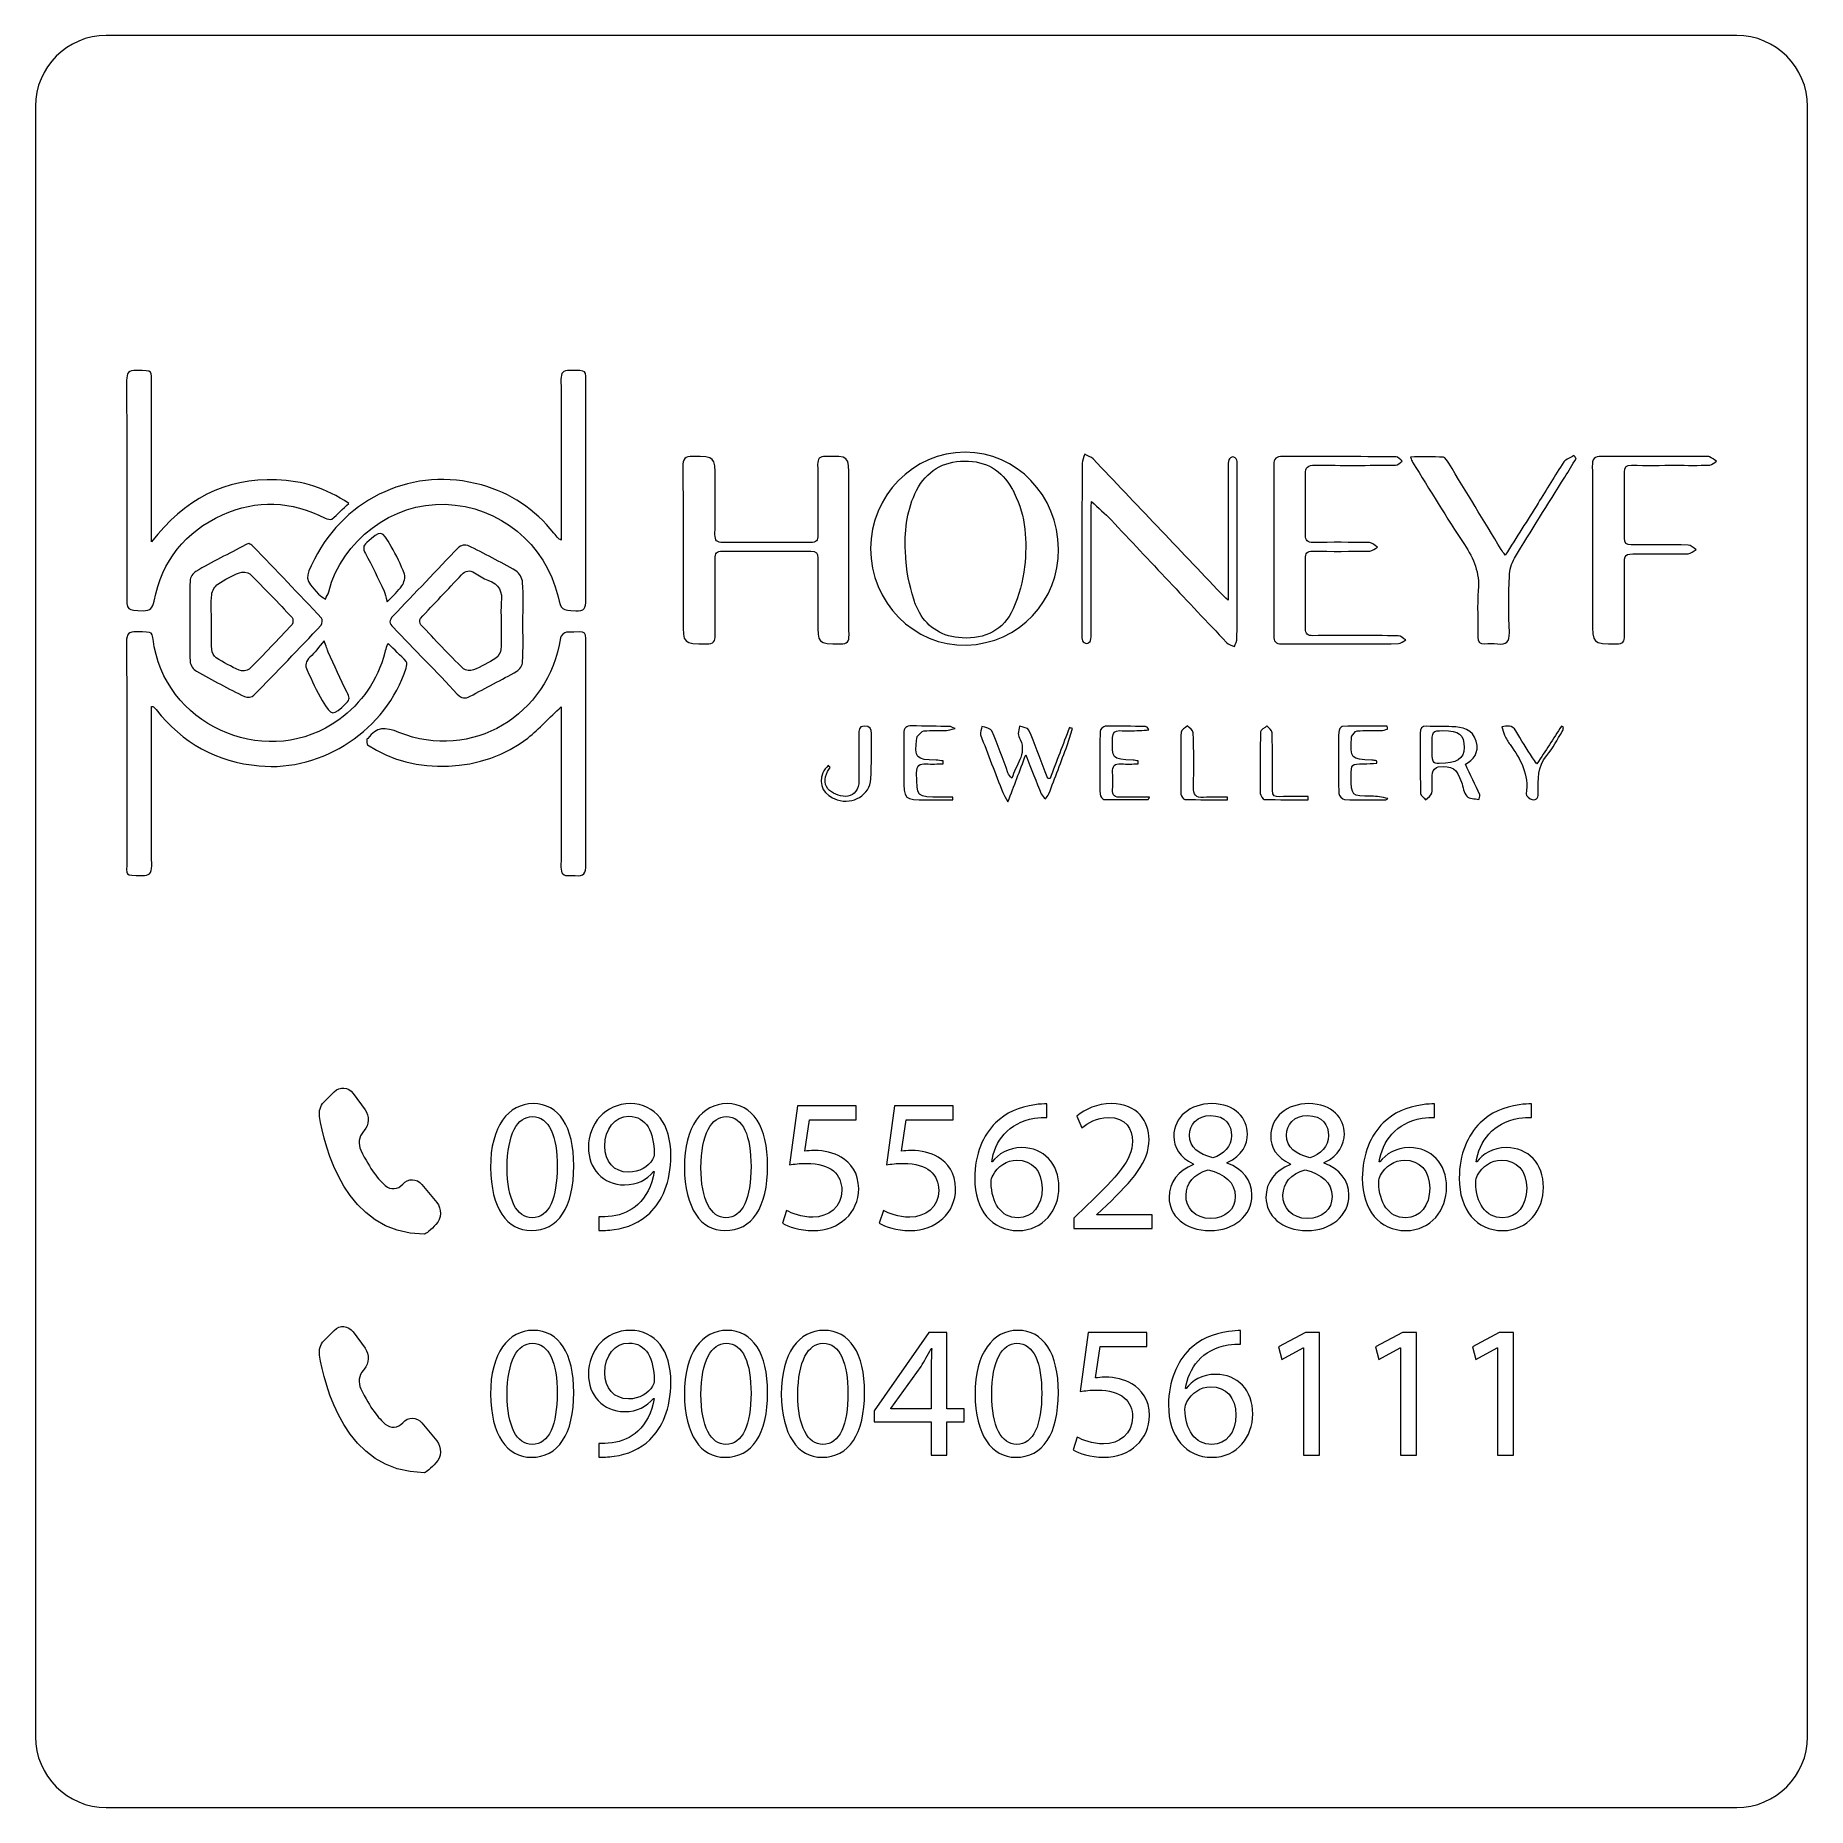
# Model space of a CAD drawing. Header units: millimetres. Extents: x -22.7 to 27.3, y 7.9 to 57.9.
import ezdxf

# ---------------------------------------------------------------- set-up
doc = ezdxf.new("R2010")
doc.units = ezdxf.units.MM
doc.header["$MEASUREMENT"] = 0
doc.layers.add('Layer 1', color=7, linetype='Continuous')

msp = doc.modelspace()

# ---------------------------------------------------------------- linework, layer by layer
at = {"layer": 'Layer 1', "color": 250, "lineweight": 18}
msp.add_open_spline([(-20.7048, 57.8535), (-20.7048, 57.8535), (25.2952, 57.8535), (25.2952, 57.8535), (26.3952, 57.8535), (27.2952, 56.9535), (27.2952, 55.8534), (27.2952, 55.8534), (27.2952, 9.8535), (27.2952, 9.8535), (27.2952, 8.7535), (26.3952, 7.8535), (25.2952, 7.8535), (25.2952, 7.8535), (-20.7048, 7.8535), (-20.7048, 7.8535), (-21.8047, 7.8535), (-22.7048, 8.7535), (-22.7048, 9.8535), (-22.7048, 9.8535), (-22.7048, 55.8534), (-22.7048, 55.8534), (-22.7048, 56.9535), (-21.8047, 57.8535), (-20.7048, 57.8535)], degree=3, knots=[0, 0, 0, 0, 0.125, 0.125, 0.125, 0.25, 0.25, 0.25, 0.375, 0.375, 0.375, 0.5, 0.5, 0.5, 0.625, 0.625, 0.625, 0.75, 0.75, 0.75, 0.875, 0.875, 0.875, 1, 1, 1, 1], dxfattribs=at)
at = {"layer": 'Layer 1', "color": 250, "lineweight": 9}
for points, knots in [([(-13.8655, 44.6516), (-14.0329, 44.4918), (-14.1781, 44.3406), (-14.3394, 44.2091), (-14.3744, 44.1806), (-14.4758, 44.2075), (-14.5329, 44.2364), (-15.4846, 44.7182), (-16.4599, 44.7668), (-17.4287, 44.3289), (-18.4792, 43.8539), (-19.1328, 43.0317), (-19.3562, 41.8929), (-19.3952, 41.6939), (-19.458, 41.6178), (-19.6669, 41.6235), (-20.1291, 41.6364), (-20.1293, 41.6261), (-20.1293, 42.0922), (-20.1293, 44.0998), (-20.1262, 46.1074), (-20.1334, 48.1149), (-20.1342, 48.333), (-20.0774, 48.4128), (-19.8508, 48.404), (-19.3701, 48.385), (-19.4314, 48.4338), (-19.4307, 47.9856), (-19.4287, 46.611), (-19.43, 45.2364), (-19.4303, 43.862), (-19.4303, 43.7863), (-19.4303, 43.711), (-19.4303, 43.563), (-18.5063, 44.7605), (-17.3557, 45.3655), (-15.9006, 45.3158), (-15.1729, 45.2909), (-14.4968, 45.0773), (-13.8655, 44.6516)], [0, 0, 0, 0, 0.0769231, 0.0769231, 0.0769231, 0.1538462, 0.1538462, 0.1538462, 0.2307692, 0.2307692, 0.2307692, 0.3076923, 0.3076923, 0.3076923, 0.3846154, 0.3846154, 0.3846154, 0.4615385, 0.4615385, 0.4615385, 0.5384615, 0.5384615, 0.5384615, 0.6153846, 0.6153846, 0.6153846, 0.6923077, 0.6923077, 0.6923077, 0.7692308, 0.7692308, 0.7692308, 0.8461538, 0.8461538, 0.8461538, 0.9230769, 0.9230769, 0.9230769, 1, 1, 1, 1]), ([(-7.8727, 43.6108), (-7.8727, 43.7096), (-7.8727, 43.7748), (-7.8727, 43.8401), (-7.8727, 45.2743), (-7.8696, 46.7085), (-7.8766, 48.1427), (-7.8777, 48.3363), (-7.8275, 48.4101), (-7.6242, 48.4022), (-7.1272, 48.3832), (-7.1772, 48.4591), (-7.1769, 47.9568), (-7.1757, 45.9441), (-7.1796, 43.9312), (-7.1721, 41.9185), (-7.1713, 41.6958), (-7.2208, 41.6082), (-7.4621, 41.6218), (-7.8654, 41.6444), (-7.8662, 41.6291), (-7.9586, 42.0165), (-8.3159, 43.5148), (-9.6063, 44.5724), (-11.1435, 44.6261), (-12.6326, 44.6785), (-14.0605, 43.6044), (-14.4311, 42.1566), (-14.4495, 42.084), (-14.4918, 42.0176), (-14.5231, 41.9482), (-14.588, 41.9953), (-14.6637, 42.0325), (-14.7162, 42.0906), (-15.1117, 42.5291), (-15.1103, 42.5304), (-14.8353, 43.0721), (-13.9399, 44.8349), (-12.0111, 45.6996), (-10.1199, 45.1706), (-9.2966, 44.9405), (-8.6149, 44.4799), (-8.0747, 43.8143), (-8.033, 43.7628), (-7.9922, 43.7105), (-7.9492, 43.6602), (-7.9383, 43.6477), (-7.9204, 43.6411), (-7.8727, 43.6108)], [0, 0, 0, 0, 0.0625, 0.0625, 0.0625, 0.125, 0.125, 0.125, 0.1875, 0.1875, 0.1875, 0.25, 0.25, 0.25, 0.3125, 0.3125, 0.3125, 0.375, 0.375, 0.375, 0.4375, 0.4375, 0.4375, 0.5, 0.5, 0.5, 0.5625, 0.5625, 0.5625, 0.625, 0.625, 0.625, 0.6875, 0.6875, 0.6875, 0.75, 0.75, 0.75, 0.8125, 0.8125, 0.8125, 0.875, 0.875, 0.875, 0.9375, 0.9375, 0.9375, 1, 1, 1, 1]), ([(6.1568, 43.3597), (6.1754, 41.9202), (5.0613, 40.6936), (3.5622, 40.6513), (2.0793, 40.6095), (0.8613, 41.8678), (0.8605, 43.3749), (0.8598, 44.8711), (2.0559, 46.0887), (3.531, 46.0933), (4.9765, 46.098), (6.1516, 44.8744), (6.1568, 43.3597)], [0, 0, 0, 0, 0.25, 0.25, 0.25, 0.5, 0.5, 0.5, 0.75, 0.75, 0.75, 1, 1, 1, 1]), ([(10.9492, 41.9163), (10.9492, 42.0603), (10.9492, 42.1375), (10.9492, 42.215), (10.9492, 43.3718), (10.9492, 44.5287), (10.9499, 45.6854), (10.9499, 45.7514), (10.9423, 45.8225), (10.9644, 45.8816), (10.9789, 45.9201), (11.0409, 45.9636), (11.0805, 45.9627), (11.1187, 45.9616), (11.1711, 45.9131), (11.1883, 45.8728), (11.2083, 45.8264), (11.1987, 45.7664), (11.1987, 45.7123), (11.1991, 44.0914), (11.2005, 42.4707), (11.1966, 40.8499), (11.1966, 40.7695), (11.1515, 40.6893), (11.1274, 40.609), (11.0516, 40.6473), (10.9575, 40.6685), (10.9024, 40.7265), (9.8141, 41.8766), (8.7317, 43.0323), (7.6437, 44.1828), (7.4752, 44.361), (7.2868, 44.5207), (7.0907, 44.7051), (7.087, 44.6358), (7.0808, 44.569), (7.0808, 44.5022), (7.0797, 43.3334), (7.0801, 42.1644), (7.0794, 40.9955), (7.0794, 40.9234), (7.087, 40.8474), (7.0663, 40.7807), (7.0549, 40.7432), (6.9933, 40.6987), (6.954, 40.6982), (6.9136, 40.6975), (6.8558, 40.7385), (6.8365, 40.7767), (6.8144, 40.8212), (6.8234, 40.8825), (6.8231, 40.9365), (6.8227, 42.5513), (6.8213, 44.166), (6.8259, 45.7808), (6.8261, 45.8656), (6.8762, 45.9504), (6.903, 46.0352), (6.983, 45.9919), (7.0804, 45.9654), (7.14, 45.903), (8.3458, 44.6399), (9.5468, 43.3726), (10.7491, 42.1066), (10.7974, 42.0559), (10.8507, 42.0099), (10.9492, 41.9163)], [0, 0, 0, 0, 0.0454545, 0.0454545, 0.0454545, 0.0909091, 0.0909091, 0.0909091, 0.1363636, 0.1363636, 0.1363636, 0.1818182, 0.1818182, 0.1818182, 0.2272727, 0.2272727, 0.2272727, 0.2727273, 0.2727273, 0.2727273, 0.3181818, 0.3181818, 0.3181818, 0.3636364, 0.3636364, 0.3636364, 0.4090909, 0.4090909, 0.4090909, 0.4545455, 0.4545455, 0.4545455, 0.5, 0.5, 0.5, 0.5454545, 0.5454545, 0.5454545, 0.5909091, 0.5909091, 0.5909091, 0.6363636, 0.6363636, 0.6363636, 0.6818182, 0.6818182, 0.6818182, 0.7272727, 0.7272727, 0.7272727, 0.7727273, 0.7727273, 0.7727273, 0.8181818, 0.8181818, 0.8181818, 0.8636364, 0.8636364, 0.8636364, 0.9090909, 0.9090909, 0.9090909, 0.9545455, 0.9545455, 0.9545455, 1, 1, 1, 1]), ([(0.2474, 43.325), (0.2478, 42.5293), (0.2437, 41.7335), (0.2508, 40.9378), (0.2525, 40.756), (0.207, 40.6821), (0.0082, 40.6846), (-0.6333, 40.6928), (-0.6332, 40.6852), (-0.6328, 41.3305), (-0.6322, 41.9213), (-0.6363, 42.5122), (-0.6302, 43.1028), (-0.6286, 43.2514), (-0.6769, 43.3032), (-0.8272, 43.3024), (-1.6591, 43.297), (-2.4911, 43.2967), (-3.3231, 43.3025), (-3.4827, 43.3035), (-3.5319, 43.245), (-3.5306, 43.0908), (-3.5253, 42.3736), (-3.5321, 41.6562), (-3.5253, 40.9389), (-3.5236, 40.7581), (-3.5701, 40.6824), (-3.769, 40.6844), (-4.4317, 40.6906), (-4.4317, 40.6833), (-4.4317, 41.3442), (-4.4319, 42.791), (-4.4285, 44.2376), (-4.4367, 45.6844), (-4.4379, 45.9003), (-4.3815, 45.9821), (-4.1537, 45.9778), (-3.5284, 45.9661), (-3.5282, 45.9751), (-3.5282, 45.3418), (-3.5284, 44.8172), (-3.5245, 44.2928), (-3.5315, 43.7684), (-3.5337, 43.6054), (-3.4783, 43.545), (-3.3121, 43.5463), (-2.4862, 43.5519), (-1.6602, 43.5519), (-0.8344, 43.5463), (-0.6726, 43.545), (-0.6288, 43.6076), (-0.6302, 43.7601), (-0.6362, 44.4231), (-0.6286, 45.0864), (-0.6355, 45.7495), (-0.6373, 45.9142), (-0.5797, 45.9709), (-0.4168, 45.9741), (0.2472, 45.9876), (0.2472, 45.9913), (0.2472, 45.3324), (0.2472, 44.6633), (0.2472, 43.9941), (0.2474, 43.325)], [0, 0, 0, 0, 0.047619, 0.047619, 0.047619, 0.0952381, 0.0952381, 0.0952381, 0.1428571, 0.1428571, 0.1428571, 0.1904762, 0.1904762, 0.1904762, 0.2380952, 0.2380952, 0.2380952, 0.2857143, 0.2857143, 0.2857143, 0.3333333, 0.3333333, 0.3333333, 0.3809524, 0.3809524, 0.3809524, 0.4285714, 0.4285714, 0.4285714, 0.4761905, 0.4761905, 0.4761905, 0.5238095, 0.5238095, 0.5238095, 0.5714286, 0.5714286, 0.5714286, 0.6190476, 0.6190476, 0.6190476, 0.6666667, 0.6666667, 0.6666667, 0.7142857, 0.7142857, 0.7142857, 0.7619048, 0.7619048, 0.7619048, 0.8095238, 0.8095238, 0.8095238, 0.8571429, 0.8571429, 0.8571429, 0.9047619, 0.9047619, 0.9047619, 0.952381, 0.952381, 0.952381, 1, 1, 1, 1]), ([(2.0931, 41.885), (2.1329, 41.7713), (2.1817, 41.6666), (2.239, 41.5711), (2.48, 41.1357), (2.8904, 40.8822), (3.4414, 40.8539), (4.0925, 40.8201), (4.6137, 41.072), (4.8821, 41.6724), (5.0482, 42.0438), (5.1536, 42.458), (5.2014, 42.8633), (5.2855, 43.5744), (5.239, 44.2864), (4.912, 44.9452), (4.8907, 44.9882), (4.8684, 45.0295), (4.845, 45.0693), (4.845, 45.0693), (4.8445, 45.0702), (4.8445, 45.0702), (4.8445, 45.0702), (4.8433, 45.0722), (4.8433, 45.0722), (4.5612, 45.5832), (4.1176, 45.8484), (3.5099, 45.8442), (2.8905, 45.8398), (2.4389, 45.5635), (2.1563, 45.015), (1.8896, 44.4977), (1.8266, 43.9386), (1.8356, 43.3666), (1.8356, 43.3666), (1.8427, 43.326), (1.8427, 43.326), (1.8427, 43.326), (1.8422, 43.3238), (1.8422, 43.3238), (1.8709, 42.6743), (1.9429, 42.3609), (2.0817, 41.9506), (2.0817, 41.9506), (2.0931, 41.885), (2.0931, 41.885)], [0, 0, 0, 0, 0.0666667, 0.0666667, 0.0666667, 0.1333333, 0.1333333, 0.1333333, 0.2, 0.2, 0.2, 0.2666667, 0.2666667, 0.2666667, 0.3333333, 0.3333333, 0.3333333, 0.4, 0.4, 0.4, 0.4666667, 0.4666667, 0.4666667, 0.5333333, 0.5333333, 0.5333333, 0.6, 0.6, 0.6, 0.6666667, 0.6666667, 0.6666667, 0.7333333, 0.7333333, 0.7333333, 0.8, 0.8, 0.8, 0.8666667, 0.8666667, 0.8666667, 0.9333333, 0.9333333, 0.9333333, 1, 1, 1, 1]), ([(12.2388, 43.3237), (12.2388, 44.125), (12.2436, 44.9265), (12.2354, 45.7277), (12.2333, 45.9209), (12.3032, 45.9766), (12.4882, 45.9753), (13.5544, 45.9684), (14.6207, 45.9726), (15.6869, 45.9642), (15.7441, 45.9638), (15.8005, 45.883), (15.8576, 45.8395), (15.7952, 45.8014), (15.7335, 45.7306), (15.6707, 45.7299), (14.9115, 45.7225), (14.1522, 45.7203), (13.3932, 45.7291), (13.1996, 45.7313), (13.1235, 45.6713), (13.1265, 45.4728), (13.1348, 44.9005), (13.1331, 44.3279), (13.1269, 43.7557), (13.1251, 43.596), (13.189, 43.5459), (13.3415, 43.5474), (13.8718, 43.5532), (14.4023, 43.555), (14.9322, 43.5435), (15.0107, 43.5417), (15.0872, 43.4597), (15.1644, 43.4149), (15.0902, 43.3765), (15.0169, 43.3062), (14.9421, 43.3048), (14.406, 43.2955), (13.8697, 43.2953), (13.3332, 43.3025), (13.1745, 43.3047), (13.1251, 43.2486), (13.1269, 43.0926), (13.1334, 42.436), (13.1334, 41.7792), (13.1272, 41.1226), (13.1258, 40.9619), (13.1869, 40.9163), (13.3401, 40.9174), (14.1415, 40.9231), (14.9432, 40.9232), (15.7441, 40.9146), (15.8157, 40.9141), (15.8869, 40.8386), (15.9582, 40.7978), (15.8883, 40.7615), (15.8188, 40.694), (15.7493, 40.6936), (14.6527, 40.687), (13.5562, 40.6924), (12.4596, 40.6856), (12.279, 40.6844), (12.2356, 40.7533), (12.237, 40.9197), (12.2432, 41.7211), (12.2398, 42.5224), (12.2398, 43.3237), (12.2395, 43.3237), (12.2391, 43.3237), (12.2388, 43.3237)], [0, 0, 0, 0, 0.0434783, 0.0434783, 0.0434783, 0.0869565, 0.0869565, 0.0869565, 0.1304348, 0.1304348, 0.1304348, 0.173913, 0.173913, 0.173913, 0.2173913, 0.2173913, 0.2173913, 0.2608696, 0.2608696, 0.2608696, 0.3043478, 0.3043478, 0.3043478, 0.3478261, 0.3478261, 0.3478261, 0.3913043, 0.3913043, 0.3913043, 0.4347826, 0.4347826, 0.4347826, 0.4782609, 0.4782609, 0.4782609, 0.5217391, 0.5217391, 0.5217391, 0.5652174, 0.5652174, 0.5652174, 0.6086957, 0.6086957, 0.6086957, 0.6521739, 0.6521739, 0.6521739, 0.6956522, 0.6956522, 0.6956522, 0.7391304, 0.7391304, 0.7391304, 0.7826087, 0.7826087, 0.7826087, 0.826087, 0.826087, 0.826087, 0.8695652, 0.8695652, 0.8695652, 0.9130435, 0.9130435, 0.9130435, 0.9565217, 0.9565217, 0.9565217, 1, 1, 1, 1]), ([(18.7674, 43.1859), (19.0891, 43.6979), (19.3904, 44.1761), (19.6899, 44.6553), (19.9326, 45.0436), (20.1658, 45.4385), (20.4201, 45.8187), (20.4773, 45.9035), (20.6071, 45.9395), (20.7034, 45.9981), (20.7239, 45.9723), (20.744, 45.9465), (20.7644, 45.9208), (20.6586, 45.7437), (20.5552, 45.5648), (20.4459, 45.3898), (19.9717, 44.628), (19.4891, 43.8709), (19.0256, 43.1027), (18.9381, 42.9576), (18.887, 42.7699), (18.8813, 42.5998), (18.863, 42.07), (18.8594, 41.5386), (18.881, 41.0089), (18.8912, 40.741), (18.8019, 40.6518), (18.5458, 40.686), (18.4273, 40.7016), (18.3045, 40.6959), (18.1842, 40.6877), (18.0406, 40.6779), (17.9941, 40.74), (17.9958, 40.878), (18.0004, 41.3181), (17.9666, 41.7609), (18.005, 42.1975), (18.0484, 42.6916), (17.8784, 43.0875), (17.6134, 43.4867), (17.1079, 44.2497), (16.6366, 45.0354), (16.1519, 45.8121), (16.1311, 45.8455), (16.1194, 45.8849), (16.0877, 45.9592), (16.4164, 45.9592), (16.7191, 45.9675), (17.0208, 45.9515), (17.0744, 45.9485), (17.1319, 45.8501), (17.171, 45.7857), (17.6667, 44.9735), (18.1588, 44.1594), (18.6527, 43.3459), (18.6802, 43.3013), (18.7134, 43.2606), (18.7674, 43.1859)], [0, 0, 0, 0, 0.0526316, 0.0526316, 0.0526316, 0.1052632, 0.1052632, 0.1052632, 0.1578947, 0.1578947, 0.1578947, 0.2105263, 0.2105263, 0.2105263, 0.2631579, 0.2631579, 0.2631579, 0.3157895, 0.3157895, 0.3157895, 0.3684211, 0.3684211, 0.3684211, 0.4210526, 0.4210526, 0.4210526, 0.4736842, 0.4736842, 0.4736842, 0.5263158, 0.5263158, 0.5263158, 0.5789474, 0.5789474, 0.5789474, 0.6315789, 0.6315789, 0.6315789, 0.6842105, 0.6842105, 0.6842105, 0.7368421, 0.7368421, 0.7368421, 0.7894737, 0.7894737, 0.7894737, 0.8421053, 0.8421053, 0.8421053, 0.8947368, 0.8947368, 0.8947368, 0.9473684, 0.9473684, 0.9473684, 1, 1, 1, 1]), ([(21.2255, 43.3455), (21.2255, 44.1289), (21.2312, 44.9123), (21.222, 45.6956), (21.2195, 45.9004), (21.2686, 45.9807), (21.4933, 45.9778), (22.4694, 45.9656), (23.4455, 45.972), (24.4217, 45.9718), (24.458, 45.9718), (24.5007, 45.9836), (24.5289, 45.9686), (24.5977, 45.9324), (24.6598, 45.8836), (24.7244, 45.8398), (24.6616, 45.8017), (24.5995, 45.7334), (24.5353, 45.731), (24.2164, 45.7195), (23.8967, 45.7252), (23.5771, 45.7251), (23.1616, 45.725), (22.7456, 45.7212), (22.3301, 45.7268), (22.1875, 45.7287), (22.124, 45.6873), (22.1258, 45.5322), (22.1329, 44.9115), (22.1318, 44.2908), (22.1269, 43.6703), (22.1258, 43.5286), (22.1791, 43.4798), (22.3181, 43.4809), (22.8546, 43.4853), (23.3909, 43.4876), (23.9271, 43.4754), (24.0026, 43.4736), (24.0767, 43.3896), (24.1515, 43.3437), (24.0781, 43.3035), (24.0051, 43.2303), (23.9306, 43.2288), (23.4487, 43.2186), (22.9668, 43.2241), (22.4849, 43.2245), (22.1293, 43.2246), (22.129, 43.2245), (22.129, 42.8786), (22.1286, 42.2278), (22.1237, 41.5769), (22.1318, 40.9262), (22.1339, 40.7494), (22.0845, 40.6841), (21.8972, 40.6855), (21.2255, 40.6903), (21.2255, 40.6838), (21.2255, 41.3573), (21.2259, 42.0201), (21.2255, 42.6829), (21.2255, 43.3455)], [0, 0, 0, 0, 0.05, 0.05, 0.05, 0.1, 0.1, 0.1, 0.15, 0.15, 0.15, 0.2, 0.2, 0.2, 0.25, 0.25, 0.25, 0.3, 0.3, 0.3, 0.35, 0.35, 0.35, 0.4, 0.4, 0.4, 0.45, 0.45, 0.45, 0.5, 0.5, 0.5, 0.55, 0.55, 0.55, 0.6, 0.6, 0.6, 0.65, 0.65, 0.65, 0.7, 0.7, 0.7, 0.75, 0.75, 0.75, 0.8, 0.8, 0.8, 0.85, 0.85, 0.85, 0.9, 0.9, 0.9, 0.95, 0.95, 0.95, 1, 1, 1, 1]), ([(-16.6832, 43.5189), (-16.6478, 43.4965), (-16.6019, 43.4782), (-16.5706, 43.4458), (-15.9211, 42.7694), (-15.2717, 42.0927), (-14.6295, 41.4092), (-14.5979, 41.3759), (-14.6066, 41.254), (-14.642, 41.2163), (-15.2689, 40.5504), (-15.9, 39.8884), (-16.5406, 39.2356), (-16.5914, 39.1837), (-16.7364, 39.1648), (-16.8042, 39.1981), (-17.2627, 39.4239), (-17.7162, 39.6604), (-18.1607, 39.9121), (-18.2475, 39.9615), (-18.3396, 40.0921), (-18.3414, 40.1869), (-18.3563, 40.9452), (-18.3556, 41.7041), (-18.3426, 42.4626), (-18.3411, 42.5552), (-18.261, 42.6856), (-18.1795, 42.7314), (-17.7191, 42.9922), (-17.2472, 43.2325), (-16.7791, 43.4794), (-16.7529, 43.4932), (-16.7241, 43.5022), (-16.6832, 43.5189)], [0, 0, 0, 0, 0.0909091, 0.0909091, 0.0909091, 0.1818182, 0.1818182, 0.1818182, 0.2727273, 0.2727273, 0.2727273, 0.3636364, 0.3636364, 0.3636364, 0.4545455, 0.4545455, 0.4545455, 0.5454545, 0.5454545, 0.5454545, 0.6363636, 0.6363636, 0.6363636, 0.7272727, 0.7272727, 0.7272727, 0.8181818, 0.8181818, 0.8181818, 0.9090909, 0.9090909, 0.9090909, 1, 1, 1, 1]), ([(-12.7776, 41.8729), (-12.8214, 42.0212), (-12.8345, 42.1043), (-12.869, 42.1769), (-13.0384, 42.5336), (-13.2006, 42.8946), (-13.3931, 43.2384), (-13.4689, 43.3737), (-13.4649, 43.4457), (-13.3559, 43.5434), (-12.9585, 43.8991), (-12.9349, 43.9027), (-12.665, 43.4327), (-12.5217, 43.1834), (-12.3929, 42.9224), (-12.2925, 42.6537), (-12.259, 42.564), (-12.3049, 42.4145), (-12.3648, 42.3267), (-12.4675, 42.1761), (-12.61, 42.0526), (-12.7776, 41.8729)], [0, 0, 0, 0, 0.1428571, 0.1428571, 0.1428571, 0.2857143, 0.2857143, 0.2857143, 0.4285714, 0.4285714, 0.4285714, 0.5714286, 0.5714286, 0.5714286, 0.7142857, 0.7142857, 0.7142857, 0.8571429, 0.8571429, 0.8571429, 1, 1, 1, 1]), ([(-8.9506, 41.3173), (-8.9506, 40.9379), (-8.94, 40.5581), (-8.9582, 40.1797), (-8.9627, 40.0874), (-9.0399, 39.9617), (-9.1203, 39.9161), (-9.5539, 39.6693), (-10.0007, 39.4455), (-10.4396, 39.2077), (-10.5834, 39.1297), (-10.6843, 39.144), (-10.8019, 39.2684), (-11.4005, 39.9029), (-12.0057, 40.5308), (-12.6148, 41.1553), (-12.7278, 41.2713), (-12.7325, 41.3504), (-12.6184, 41.4689), (-11.9976, 42.1145), (-11.386, 42.7689), (-10.7618, 43.4111), (-10.7095, 43.4647), (-10.5662, 43.4932), (-10.5009, 43.4611), (-10.0427, 43.2357), (-9.5878, 43.0014), (-9.1464, 42.7445), (-9.0504, 42.6886), (-8.9662, 42.5334), (-8.9586, 42.4185), (-8.9348, 42.0528), (-8.9498, 41.6846), (-8.9498, 41.3173), (-8.95, 41.3173), (-8.9503, 41.3173), (-8.9506, 41.3173)], [0, 0, 0, 0, 0.0833333, 0.0833333, 0.0833333, 0.1666667, 0.1666667, 0.1666667, 0.25, 0.25, 0.25, 0.3333333, 0.3333333, 0.3333333, 0.4166667, 0.4166667, 0.4166667, 0.5, 0.5, 0.5, 0.5833333, 0.5833333, 0.5833333, 0.6666667, 0.6666667, 0.6666667, 0.75, 0.75, 0.75, 0.8333333, 0.8333333, 0.8333333, 0.9166667, 0.9166667, 0.9166667, 1, 1, 1, 1]), ([(-17.7389, 41.323), (-17.7385, 41.323), (-17.7381, 41.323), (-17.7375, 41.323), (-17.7375, 41.0578), (-17.7473, 40.7923), (-17.7316, 40.5279), (-17.7268, 40.4472), (-17.6717, 40.3398), (-17.6058, 40.2975), (-17.3987, 40.1644), (-17.1811, 40.0439), (-16.9558, 39.9455), (-16.8779, 39.9116), (-16.728, 39.9194), (-16.6745, 39.9725), (-16.261, 40.3839), (-15.8605, 40.8089), (-15.4643, 41.2375), (-15.4308, 41.2736), (-15.4296, 41.3938), (-15.4625, 41.4289), (-15.8533, 41.8462), (-16.2484, 42.2604), (-16.6573, 42.6601), (-16.7146, 42.716), (-16.8672, 42.7279), (-16.9494, 42.6948), (-17.1607, 42.6102), (-17.3675, 42.5041), (-17.5545, 42.3751), (-17.6419, 42.315), (-17.7202, 42.1863), (-17.7308, 42.0814), (-17.7561, 41.8309), (-17.7389, 41.5759), (-17.7389, 41.323)], [0, 0, 0, 0, 0.0833333, 0.0833333, 0.0833333, 0.1666667, 0.1666667, 0.1666667, 0.25, 0.25, 0.25, 0.3333333, 0.3333333, 0.3333333, 0.4166667, 0.4166667, 0.4166667, 0.5, 0.5, 0.5, 0.5833333, 0.5833333, 0.5833333, 0.6666667, 0.6666667, 0.6666667, 0.75, 0.75, 0.75, 0.8333333, 0.8333333, 0.8333333, 0.9166667, 0.9166667, 0.9166667, 1, 1, 1, 1]), ([(-9.5636, 41.2856), (-9.5636, 41.4723), (-9.5797, 41.6606), (-9.5599, 41.8451), (-9.5261, 42.1595), (-9.6133, 42.3799), (-9.9366, 42.4855), (-10.0715, 42.5296), (-10.1923, 42.6182), (-10.3164, 42.692), (-10.4558, 42.7751), (-10.5669, 42.7586), (-10.6809, 42.6362), (-11.0663, 42.2225), (-11.4608, 41.8175), (-11.8443, 41.4021), (-11.8722, 41.3717), (-11.8631, 41.2625), (-11.8307, 41.2279), (-11.4365, 40.8063), (-11.0392, 40.3873), (-10.6288, 39.982), (-10.5745, 39.9282), (-10.4263, 39.9172), (-10.3483, 39.9497), (-10.1272, 40.0425), (-9.9129, 40.157), (-9.7107, 40.2864), (-9.6396, 40.3319), (-9.5768, 40.4423), (-9.5706, 40.5276), (-9.5521, 40.779), (-9.5638, 41.0327), (-9.5636, 41.2856)], [0, 0, 0, 0, 0.0909091, 0.0909091, 0.0909091, 0.1818182, 0.1818182, 0.1818182, 0.2727273, 0.2727273, 0.2727273, 0.3636364, 0.3636364, 0.3636364, 0.4545455, 0.4545455, 0.4545455, 0.5454545, 0.5454545, 0.5454545, 0.6363636, 0.6363636, 0.6363636, 0.7272727, 0.7272727, 0.7272727, 0.8181818, 0.8181818, 0.8181818, 0.9090909, 0.9090909, 0.9090909, 1, 1, 1, 1]), ([(-19.4298, 38.9221), (-19.4298, 38.7818), (-19.4298, 38.646), (-19.4298, 38.5099), (-19.4296, 37.1482), (-19.4339, 35.7861), (-19.4245, 34.4244), (-19.423, 34.2063), (-19.4955, 34.1425), (-19.7039, 34.1474), (-20.2044, 34.1588), (-20.1279, 34.1292), (-20.1284, 34.5786), (-20.1304, 36.6335), (-20.1259, 38.6883), (-20.1338, 40.7433), (-20.1346, 40.9645), (-20.0728, 41.038), (-19.8488, 41.0294), (-19.3383, 41.0099), (-19.4429, 41.0788), (-19.3519, 40.6046), (-18.9036, 38.2674), (-16.0668, 37.1414), (-14.1469, 38.5456), (-13.4947, 39.0226), (-13.0483, 39.6534), (-12.8477, 40.4458), (-12.8313, 40.5099), (-12.8109, 40.5732), (-12.7904, 40.636), (-12.785, 40.6523), (-12.772, 40.6656), (-12.7541, 40.6936), (-12.5805, 40.5252), (-12.4048, 40.3652), (-12.2448, 40.1909), (-12.2138, 40.1571), (-12.2294, 40.0629), (-12.2476, 40.004), (-12.7884, 38.2728), (-14.5968, 37.0753), (-16.3905, 37.2434), (-17.5915, 37.3561), (-18.5554, 37.8872), (-19.2987, 38.8309), (-19.3209, 38.8592), (-19.3451, 38.886), (-19.3708, 38.9114), (-19.3774, 38.918), (-19.3926, 38.9158), (-19.4298, 38.9221)], [0, 0, 0, 0, 0.0588235, 0.0588235, 0.0588235, 0.1176471, 0.1176471, 0.1176471, 0.1764706, 0.1764706, 0.1764706, 0.2352941, 0.2352941, 0.2352941, 0.2941176, 0.2941176, 0.2941176, 0.3529412, 0.3529412, 0.3529412, 0.4117647, 0.4117647, 0.4117647, 0.4705882, 0.4705882, 0.4705882, 0.5294118, 0.5294118, 0.5294118, 0.5882353, 0.5882353, 0.5882353, 0.6470588, 0.6470588, 0.6470588, 0.7058824, 0.7058824, 0.7058824, 0.7647059, 0.7647059, 0.7647059, 0.8235294, 0.8235294, 0.8235294, 0.8823529, 0.8823529, 0.8823529, 0.9411765, 0.9411765, 0.9411765, 1, 1, 1, 1]), ([(-7.8723, 38.9132), (-8.1954, 38.6083), (-8.4863, 38.2952), (-8.8161, 38.0303), (-10.0408, 37.0461), (-12.0456, 36.9649), (-13.3336, 37.8354), (-13.3631, 37.8553), (-13.3486, 37.9419), (-13.3515, 37.9977), (-13.3519, 38.0048), (-13.3322, 38.0114), (-13.3252, 38.0206), (-13.0819, 38.3453), (-12.8387, 38.345), (-12.4471, 38.1877), (-10.401, 37.3647), (-8.222, 38.664), (-7.8947, 40.8535), (-7.8851, 40.9177), (-7.7815, 41.0165), (-7.7211, 41.0172), (-7.0832, 41.0241), (-7.179, 41.099), (-7.1778, 40.5146), (-7.1738, 38.4951), (-7.1798, 36.4753), (-7.1717, 34.4558), (-7.1707, 34.2222), (-7.232, 34.1146), (-7.4747, 34.151), (-7.5276, 34.1588), (-7.5834, 34.1556), (-7.6372, 34.1507), (-7.8146, 34.1343), (-7.8777, 34.2052), (-7.8769, 34.3895), (-7.8699, 35.8002), (-7.8724, 37.2109), (-7.8723, 38.6216), (-7.8723, 38.7172), (-7.8723, 38.8127), (-7.8723, 38.9132)], [0, 0, 0, 0, 0.0714286, 0.0714286, 0.0714286, 0.1428571, 0.1428571, 0.1428571, 0.2142857, 0.2142857, 0.2142857, 0.2857143, 0.2857143, 0.2857143, 0.3571429, 0.3571429, 0.3571429, 0.4285714, 0.4285714, 0.4285714, 0.5, 0.5, 0.5, 0.5714286, 0.5714286, 0.5714286, 0.6428571, 0.6428571, 0.6428571, 0.7142857, 0.7142857, 0.7142857, 0.7857143, 0.7857143, 0.7857143, 0.8571429, 0.8571429, 0.8571429, 0.9285714, 0.9285714, 0.9285714, 1, 1, 1, 1]), ([(-14.5552, 40.7744), (-14.4978, 40.6087), (-14.4767, 40.5292), (-14.4432, 40.4553), (-14.2696, 40.0746), (-14.1038, 39.6894), (-13.9109, 39.3186), (-13.8446, 39.1911), (-13.8199, 39.1192), (-13.9342, 39.0123), (-14.3233, 38.6482), (-14.332, 38.6372), (-14.6107, 39.0882), (-14.7776, 39.358), (-14.9016, 39.6547), (-15.0403, 39.9416), (-15.1085, 40.083), (-15.076, 40.2005), (-14.9586, 40.3135), (-14.8263, 40.4407), (-14.715, 40.5894), (-14.5552, 40.7744)], [0, 0, 0, 0, 0.1428571, 0.1428571, 0.1428571, 0.2857143, 0.2857143, 0.2857143, 0.4285714, 0.4285714, 0.4285714, 0.5714286, 0.5714286, 0.5714286, 0.7142857, 0.7142857, 0.7142857, 0.8571429, 0.8571429, 0.8571429, 1, 1, 1, 1]), ([(-0.2811, 37.2028), (-0.3052, 37.1628), (-0.3308, 37.1239), (-0.3532, 37.0831), (-0.4576, 36.8923), (-0.4521, 36.6747), (-0.3012, 36.5486), (-0.1708, 36.4396), (0.0492, 36.3664), (0.2146, 36.3889), (0.405, 36.4148), (0.5285, 36.5961), (0.5281, 36.8195), (0.527, 37.2595), (0.5277, 37.6994), (0.5313, 38.1392), (0.5322, 38.2437), (0.5103, 38.3602), (0.6859, 38.3643), (0.8474, 38.3682), (0.8832, 38.2824), (0.8824, 38.1544), (0.8798, 37.7279), (0.8915, 37.3003), (0.8645, 36.8752), (0.8355, 36.4217), (0.3663, 36.1418), (-0.0796, 36.2862), (-0.4597, 36.409), (-0.6201, 36.6981), (-0.4917, 37.0518), (-0.4641, 37.128), (-0.3894, 37.187), (-0.3362, 37.2542), (-0.3179, 37.2369), (-0.2994, 37.2198), (-0.2811, 37.2028)], [0, 0, 0, 0, 0.0833333, 0.0833333, 0.0833333, 0.1666667, 0.1666667, 0.1666667, 0.25, 0.25, 0.25, 0.3333333, 0.3333333, 0.3333333, 0.4166667, 0.4166667, 0.4166667, 0.5, 0.5, 0.5, 0.5833333, 0.5833333, 0.5833333, 0.6666667, 0.6666667, 0.6666667, 0.75, 0.75, 0.75, 0.8333333, 0.8333333, 0.8333333, 0.9166667, 0.9166667, 0.9166667, 1, 1, 1, 1]), ([(3.1805, 36.2853), (2.9322, 36.2853), (2.6838, 36.2853), (2.4354, 36.2853), (1.7984, 36.2853), (1.7984, 36.2853), (1.7986, 36.9298), (1.7986, 37.3397), (1.8015, 37.7497), (1.7981, 38.1597), (1.7968, 38.3137), (1.8652, 38.3796), (2.0167, 38.3759), (2.3833, 38.3665), (2.7503, 38.3609), (3.1171, 38.3519), (3.1371, 38.3513), (3.1571, 38.3349), (3.2439, 38.2962), (3.1199, 38.2683), (3.0586, 38.2438), (2.997, 38.2422), (2.7861, 38.2367), (2.5735, 38.2525), (2.3647, 38.2309), (2.2963, 38.2239), (2.2359, 38.1288), (2.1735, 38.0723), (2.1666, 38.0661), (2.1689, 38.0493), (2.1674, 38.0374), (2.0911, 37.461), (2.1302, 37.4161), (2.7069, 37.4072), (2.774, 37.4061), (2.8409, 37.3913), (2.9077, 37.3826), (2.907, 37.3553), (2.9063, 37.3278), (2.9056, 37.3), (2.7455, 37.3), (2.5843, 37.2908), (2.4247, 37.3025), (2.2329, 37.3166), (2.1579, 37.2514), (2.1584, 37.0484), (2.1605, 36.3609), (2.1542, 36.3609), (2.8378, 36.3609), (2.9508, 36.3609), (3.0638, 36.3609), (3.1764, 36.3609), (3.1778, 36.3358), (3.1792, 36.3105), (3.1805, 36.2853)], [0, 0, 0, 0, 0.0555556, 0.0555556, 0.0555556, 0.1111111, 0.1111111, 0.1111111, 0.1666667, 0.1666667, 0.1666667, 0.2222222, 0.2222222, 0.2222222, 0.2777778, 0.2777778, 0.2777778, 0.3333333, 0.3333333, 0.3333333, 0.3888889, 0.3888889, 0.3888889, 0.4444444, 0.4444444, 0.4444444, 0.5, 0.5, 0.5, 0.5555556, 0.5555556, 0.5555556, 0.6111111, 0.6111111, 0.6111111, 0.6666667, 0.6666667, 0.6666667, 0.7222222, 0.7222222, 0.7222222, 0.7777778, 0.7777778, 0.7777778, 0.8333333, 0.8333333, 0.8333333, 0.8888889, 0.8888889, 0.8888889, 0.9444444, 0.9444444, 0.9444444, 1, 1, 1, 1]), ([(5.9212, 36.8847), (6.104, 37.3651), (6.2871, 37.8456), (6.4699, 38.3263), (6.4972, 38.3169), (6.5243, 38.3077), (6.5512, 38.2983), (6.5027, 38.1391), (6.4617, 37.9771), (6.4042, 37.8211), (6.2361, 37.3643), (6.0627, 36.9092), (5.8881, 36.455), (5.8681, 36.4031), (5.8247, 36.3599), (5.7923, 36.3127), (5.752, 36.3591), (5.6959, 36.3991), (5.6738, 36.4528), (5.5335, 36.7948), (5.401, 37.1399), (5.2386, 37.5537), (5.062, 37.088), (4.9113, 36.6908), (4.735, 36.2254), (4.661, 36.3604), (4.6178, 36.4213), (4.5917, 36.4886), (4.3788, 37.0322), (4.1651, 37.5754), (3.9637, 38.123), (3.9396, 38.1885), (3.9864, 38.2801), (4.0002, 38.3596), (4.0976, 38.3181), (4.2527, 38.3016), (4.283, 38.2313), (4.4504, 37.8451), (4.5862, 37.4454), (4.7347, 37.0513), (4.755, 36.9981), (4.7871, 36.9495), (4.8484, 36.8976), (4.9389, 37.262), (5.2756, 37.5624), (5.0819, 37.9868), (5.0571, 38.0416), (5.0275, 38.0997), (5.0255, 38.157), (5.023, 38.2255), (5.0475, 38.2949), (5.0606, 38.364), (5.1523, 38.3293), (5.2997, 38.319), (5.3268, 38.2565), (5.4933, 37.8708), (5.6325, 37.4733), (5.7816, 37.0798), (5.8061, 37.0151), (5.8337, 36.9513), (5.8599, 36.8872), (5.8801, 36.8864), (5.9008, 36.8855), (5.9212, 36.8847)], [0, 0, 0, 0, 0.047619, 0.047619, 0.047619, 0.0952381, 0.0952381, 0.0952381, 0.1428571, 0.1428571, 0.1428571, 0.1904762, 0.1904762, 0.1904762, 0.2380952, 0.2380952, 0.2380952, 0.2857143, 0.2857143, 0.2857143, 0.3333333, 0.3333333, 0.3333333, 0.3809524, 0.3809524, 0.3809524, 0.4285714, 0.4285714, 0.4285714, 0.4761905, 0.4761905, 0.4761905, 0.5238095, 0.5238095, 0.5238095, 0.5714286, 0.5714286, 0.5714286, 0.6190476, 0.6190476, 0.6190476, 0.6666667, 0.6666667, 0.6666667, 0.7142857, 0.7142857, 0.7142857, 0.7619048, 0.7619048, 0.7619048, 0.8095238, 0.8095238, 0.8095238, 0.8571429, 0.8571429, 0.8571429, 0.9047619, 0.9047619, 0.9047619, 0.952381, 0.952381, 0.952381, 1, 1, 1, 1]), ([(8.4058, 37.2999), (8.248, 37.2999), (8.0891, 37.2896), (7.932, 37.3025), (7.7384, 37.3184), (7.6733, 37.2393), (7.6885, 37.0518), (7.7012, 36.8964), (7.6991, 36.7381), (7.6874, 36.5824), (7.6736, 36.4009), (7.7549, 36.3531), (7.9221, 36.3595), (8.1842, 36.3701), (8.4471, 36.3623), (8.7327, 36.3623), (8.7065, 36.3233), (8.6982, 36.3), (8.6897, 36.2999), (8.2744, 36.2948), (7.859, 36.2877), (7.4439, 36.2956), (7.404, 36.2961), (7.333, 36.3902), (7.3323, 36.4418), (7.3243, 37.0322), (7.3234, 37.6228), (7.3339, 38.213), (7.3351, 38.2673), (7.4281, 38.365), (7.4797, 38.3659), (7.8583, 38.3732), (8.2373, 38.362), (8.6162, 38.3533), (8.6463, 38.3526), (8.6759, 38.3285), (8.7062, 38.2607), (8.6183, 38.2534), (8.5308, 38.2415), (8.443, 38.24), (8.2563, 38.2364), (8.0691, 38.2355), (7.8824, 38.2389), (7.7439, 38.2415), (7.6943, 38.1773), (7.6885, 38.0416), (7.663, 37.4336), (7.6603, 37.4341), (8.2627, 37.407), (8.3124, 37.4046), (8.3617, 37.3914), (8.4109, 37.3831), (8.4092, 37.3554), (8.4074, 37.3278), (8.4058, 37.2999)], [0, 0, 0, 0, 0.0555556, 0.0555556, 0.0555556, 0.1111111, 0.1111111, 0.1111111, 0.1666667, 0.1666667, 0.1666667, 0.2222222, 0.2222222, 0.2222222, 0.2777778, 0.2777778, 0.2777778, 0.3333333, 0.3333333, 0.3333333, 0.3888889, 0.3888889, 0.3888889, 0.4444444, 0.4444444, 0.4444444, 0.5, 0.5, 0.5, 0.5555556, 0.5555556, 0.5555556, 0.6111111, 0.6111111, 0.6111111, 0.6666667, 0.6666667, 0.6666667, 0.7222222, 0.7222222, 0.7222222, 0.7777778, 0.7777778, 0.7777778, 0.8333333, 0.8333333, 0.8333333, 0.8888889, 0.8888889, 0.8888889, 0.9444444, 0.9444444, 0.9444444, 1, 1, 1, 1]), ([(10.9248, 36.2909), (10.5248, 36.2909), (10.1251, 36.2864), (9.7255, 36.2978), (9.686, 36.2988), (9.616, 36.3949), (9.6153, 36.4476), (9.6067, 37.0312), (9.6036, 37.6149), (9.6171, 38.1984), (9.6185, 38.2587), (9.7363, 38.3165), (9.8, 38.3753), (9.8575, 38.3106), (9.9626, 38.2472), (9.9646, 38.181), (9.9788, 37.6699), (9.9811, 37.158), (9.9688, 36.647), (9.9636, 36.4304), (10.0266, 36.3393), (10.2537, 36.3568), (10.4766, 36.374), (10.7019, 36.3606), (10.9262, 36.3606), (10.9258, 36.3373), (10.9251, 36.314), (10.9248, 36.2909)], [0, 0, 0, 0, 0.1111111, 0.1111111, 0.1111111, 0.2222222, 0.2222222, 0.2222222, 0.3333333, 0.3333333, 0.3333333, 0.4444444, 0.4444444, 0.4444444, 0.5555556, 0.5555556, 0.5555556, 0.6666667, 0.6666667, 0.6666667, 0.7777778, 0.7777778, 0.7777778, 0.8888889, 0.8888889, 0.8888889, 1, 1, 1, 1]), ([(13.2069, 36.2905), (12.7935, 36.2905), (12.38, 36.2856), (11.9669, 36.2983), (11.9263, 36.2994), (11.8557, 36.4064), (11.855, 36.465), (11.847, 37.0436), (11.8456, 37.6224), (11.8601, 38.2007), (11.8615, 38.2603), (11.9786, 38.3169), (12.042, 38.3748), (12.093, 38.3101), (12.1871, 38.2466), (12.1885, 38.1809), (12.2009, 37.6392), (12.2002, 37.097), (12.194, 36.5551), (12.1919, 36.3918), (12.265, 36.3674), (12.4062, 36.373), (12.6732, 36.3838), (12.9412, 36.3762), (13.2089, 36.3762), (13.2083, 36.3475), (13.2075, 36.3192), (13.2069, 36.2905)], [0, 0, 0, 0, 0.1111111, 0.1111111, 0.1111111, 0.2222222, 0.2222222, 0.2222222, 0.3333333, 0.3333333, 0.3333333, 0.4444444, 0.4444444, 0.4444444, 0.5555556, 0.5555556, 0.5555556, 0.6666667, 0.6666667, 0.6666667, 0.7777778, 0.7777778, 0.7777778, 0.8888889, 0.8888889, 0.8888889, 1, 1, 1, 1]), ([(15.4445, 38.2786), (15.3807, 38.2655), (15.3172, 38.2429), (15.2533, 38.2414), (15.0307, 38.236), (14.8068, 38.2491), (14.5856, 38.2299), (14.5273, 38.2247), (14.477, 38.1287), (14.4237, 38.0737), (14.4205, 38.0704), (14.423, 38.062), (14.423, 38.0559), (14.3971, 37.4312), (14.3971, 37.4315), (15.0018, 37.4081), (15.0468, 37.4064), (15.0916, 37.3953), (15.1368, 37.3885), (15.1389, 37.3658), (15.1409, 37.3427), (15.1426, 37.3199), (15.0165, 37.3131), (14.8908, 37.3018), (14.7647, 37.3009), (14.4205, 37.2984), (14.4205, 37.3003), (14.4212, 36.9537), (14.4226, 36.389), (14.4226, 36.3911), (14.9859, 36.3881), (15.1399, 36.3874), (15.2939, 36.369), (15.4527, 36.3193), (15.4258, 36.3078), (15.399, 36.2869), (15.3722, 36.2868), (14.9928, 36.2848), (14.6132, 36.2781), (14.2345, 36.2939), (14.1743, 36.2965), (14.0691, 36.4032), (14.0677, 36.4634), (14.0557, 37.0412), (14.0585, 37.6193), (14.0663, 38.197), (14.0671, 38.2539), (14.129, 38.3578), (14.1653, 38.3586), (14.5879, 38.37), (15.011, 38.3659), (15.4336, 38.3659), (15.4375, 38.3367), (15.441, 38.3077), (15.4445, 38.2786)], [0, 0, 0, 0, 0.0555556, 0.0555556, 0.0555556, 0.1111111, 0.1111111, 0.1111111, 0.1666667, 0.1666667, 0.1666667, 0.2222222, 0.2222222, 0.2222222, 0.2777778, 0.2777778, 0.2777778, 0.3333333, 0.3333333, 0.3333333, 0.3888889, 0.3888889, 0.3888889, 0.4444444, 0.4444444, 0.4444444, 0.5, 0.5, 0.5, 0.5555556, 0.5555556, 0.5555556, 0.6111111, 0.6111111, 0.6111111, 0.6666667, 0.6666667, 0.6666667, 0.7222222, 0.7222222, 0.7222222, 0.7777778, 0.7777778, 0.7777778, 0.8333333, 0.8333333, 0.8333333, 0.8888889, 0.8888889, 0.8888889, 0.9444444, 0.9444444, 0.9444444, 1, 1, 1, 1]), ([(17.642, 37.2887), (17.7838, 36.9913), (17.9207, 36.7098), (18.0491, 36.4243), (18.0639, 36.3922), (18.0223, 36.2992), (18.0191, 36.2997), (17.9031, 36.3208), (17.7475, 36.314), (17.684, 36.3868), (17.5958, 36.488), (17.5778, 36.6495), (17.5288, 36.7852), (17.388, 37.1777), (17.2836, 37.2537), (16.8747, 37.2156), (16.8133, 37.2096), (16.7191, 37.1123), (16.7117, 37.049), (16.6888, 36.8588), (16.7177, 36.6623), (16.693, 36.4725), (16.6839, 36.4042), (16.5794, 36.3482), (16.5191, 36.2866), (16.4687, 36.3467), (16.3759, 36.4058), (16.3745, 36.4667), (16.3635, 37.0327), (16.3702, 37.5992), (16.3664, 38.1653), (16.3653, 38.3034), (16.391, 38.3753), (16.5576, 38.3617), (16.7904, 38.3428), (17.026, 38.3651), (17.2592, 38.3505), (17.5545, 38.3319), (17.8459, 38.2863), (17.9461, 37.9385), (18.0396, 37.6127), (17.8639, 37.415), (17.642, 37.2887)], [0, 0, 0, 0, 0.0714286, 0.0714286, 0.0714286, 0.1428571, 0.1428571, 0.1428571, 0.2142857, 0.2142857, 0.2142857, 0.2857143, 0.2857143, 0.2857143, 0.3571429, 0.3571429, 0.3571429, 0.4285714, 0.4285714, 0.4285714, 0.5, 0.5, 0.5, 0.5714286, 0.5714286, 0.5714286, 0.6428571, 0.6428571, 0.6428571, 0.7142857, 0.7142857, 0.7142857, 0.7857143, 0.7857143, 0.7857143, 0.8571429, 0.8571429, 0.8571429, 0.9285714, 0.9285714, 0.9285714, 1, 1, 1, 1]), ([(16.7029, 37.793), (16.7022, 37.3383), (16.7145, 37.3086), (16.9029, 37.3094), (17.4014, 37.3117), (17.6035, 37.4427), (17.6046, 37.763), (17.6057, 38.1299), (17.4691, 38.2382), (17.0056, 38.2386), (16.7033, 38.2388), (16.7033, 38.2388), (16.7029, 37.793)], [0, 0, 0, 0, 0.25, 0.25, 0.25, 0.5, 0.5, 0.5, 0.75, 0.75, 0.75, 1, 1, 1, 1]), ([(19.6609, 37.3027), (19.9008, 37.6707), (20.1248, 38.0159), (20.3496, 38.361), (20.3693, 38.3511), (20.3887, 38.3411), (20.4088, 38.3314), (20.3979, 38.2928), (20.3954, 38.2492), (20.375, 38.2166), (20.2328, 37.9867), (20.1111, 37.7379), (19.9361, 37.5358), (19.6648, 37.2222), (19.6969, 36.8603), (19.6983, 36.4965), (19.6987, 36.3744), (19.6726, 36.2613), (19.5244, 36.2926), (19.4567, 36.3069), (19.3473, 36.4069), (19.3544, 36.453), (19.4394, 36.9976), (19.2041, 37.4301), (18.9007, 37.8446), (18.8407, 37.9268), (18.7889, 38.0168), (18.7458, 38.1087), (18.7102, 38.1846), (18.6929, 38.2692), (18.6672, 38.35), (18.8136, 38.365), (18.9607, 38.4132), (19.0623, 38.236), (19.2108, 37.9751), (19.377, 37.7242), (19.5371, 37.47), (19.5678, 37.4209), (19.6063, 37.3764), (19.6609, 37.3027)], [0, 0, 0, 0, 0.0769231, 0.0769231, 0.0769231, 0.1538462, 0.1538462, 0.1538462, 0.2307692, 0.2307692, 0.2307692, 0.3076923, 0.3076923, 0.3076923, 0.3846154, 0.3846154, 0.3846154, 0.4615385, 0.4615385, 0.4615385, 0.5384615, 0.5384615, 0.5384615, 0.6153846, 0.6153846, 0.6153846, 0.6923077, 0.6923077, 0.6923077, 0.7692308, 0.7692308, 0.7692308, 0.8461538, 0.8461538, 0.8461538, 0.9230769, 0.9230769, 0.9230769, 1, 1, 1, 1]), ([(-13.4583, 26.9197), (-13.4583, 26.9197), (-13.4255, 26.9569), (-13.4255, 26.9569), (-13.2854, 27.1149), (-13.2753, 27.3703), (-13.4018, 27.5426), (-13.4018, 27.5426), (-13.7404, 28.0026), (-13.7404, 28.0026), (-13.8763, 28.1875), (-14.1182, 28.2079), (-14.2766, 28.048), (-14.2766, 28.048), (-14.5674, 27.7544), (-14.5674, 27.7544), (-14.6674, 27.6531), (-14.7127, 27.4999), (-14.6882, 27.3496), (-14.5566, 26.5403), (-13.9686, 24.033), (-11.7342, 24.033), (-11.6838, 24.033), (-11.5398, 24.1671), (-11.4039, 24.3058), (-11.2449, 24.4686), (-11.2339, 24.7497), (-11.3809, 24.9266), (-11.3809, 24.9266), (-11.803, 25.4351), (-11.803, 25.4351), (-11.9487, 25.6106), (-12.1905, 25.6137), (-12.3406, 25.4418), (-12.3406, 25.4418), (-12.3406, 25.4418), (-12.3406, 25.4418), (-12.474, 25.2888), (-12.6843, 25.2713), (-12.8343, 25.4022), (-13.0151, 25.5596), (-13.2603, 25.8538), (-13.5228, 26.3995), (-13.6044, 26.5694), (-13.5789, 26.7837), (-13.4583, 26.9197)], [0, 0, 0, 0, 0.0666667, 0.0666667, 0.0666667, 0.1333333, 0.1333333, 0.1333333, 0.2, 0.2, 0.2, 0.2666667, 0.2666667, 0.2666667, 0.3333333, 0.3333333, 0.3333333, 0.4, 0.4, 0.4, 0.4666667, 0.4666667, 0.4666667, 0.5333333, 0.5333333, 0.5333333, 0.6, 0.6, 0.6, 0.6666667, 0.6666667, 0.6666667, 0.7333333, 0.7333333, 0.7333333, 0.8, 0.8, 0.8, 0.8666667, 0.8666667, 0.8666667, 0.9333333, 0.9333333, 0.9333333, 1, 1, 1, 1]), ([(-7.5148, 25.9606), (-7.5148, 24.7826), (-7.9519, 24.1326), (-8.7192, 24.1326), (-9.3961, 24.1326), (-9.8543, 24.7669), (-9.8649, 25.9124), (-9.8649, 27.0743), (-9.364, 27.7137), (-8.6605, 27.7137), (-7.9306, 27.7137), (-7.5148, 27.0637), (-7.5148, 25.9606)], [0, 0, 0, 0, 0.25, 0.25, 0.25, 0.5, 0.5, 0.5, 0.75, 0.75, 0.75, 1, 1, 1, 1]), ([(-6.8109, 24.5216), (-6.7097, 24.5109), (-6.5925, 24.5216), (-6.4324, 24.5375), (-6.1608, 24.5749), (-5.905, 24.6868), (-5.7078, 24.8733), (-5.4786, 25.081), (-5.3134, 25.3848), (-5.2493, 25.7952), (-5.2493, 25.7952), (-5.2655, 25.7952), (-5.2655, 25.7952), (-5.4573, 25.5607), (-5.7344, 25.422), (-6.0808, 25.422), (-6.7043, 25.422), (-7.104, 25.8914), (-7.104, 26.4828), (-7.104, 27.1381), (-6.6297, 27.7137), (-5.9208, 27.7137), (-5.2121, 27.7137), (-4.7752, 27.1381), (-4.7752, 26.2534), (-4.7752, 25.4914), (-5.0309, 24.9587), (-5.372, 24.628), (-5.6385, 24.3669), (-6.0061, 24.207), (-6.3792, 24.1647), (-6.5498, 24.1379), (-6.6989, 24.1326), (-6.8109, 24.1379), (-6.8109, 24.1379), (-6.8109, 24.5216), (-6.8109, 24.5216)], [0, 0, 0, 0, 0.0833333, 0.0833333, 0.0833333, 0.1666667, 0.1666667, 0.1666667, 0.25, 0.25, 0.25, 0.3333333, 0.3333333, 0.3333333, 0.4166667, 0.4166667, 0.4166667, 0.5, 0.5, 0.5, 0.5833333, 0.5833333, 0.5833333, 0.6666667, 0.6666667, 0.6666667, 0.75, 0.75, 0.75, 0.8333333, 0.8333333, 0.8333333, 0.9166667, 0.9166667, 0.9166667, 1, 1, 1, 1]), ([(-2.0464, 25.9606), (-2.0464, 24.7826), (-2.4833, 24.1326), (-3.2508, 24.1326), (-3.9275, 24.1326), (-4.3857, 24.7669), (-4.3963, 25.9124), (-4.3963, 27.0743), (-3.8954, 27.7137), (-3.1919, 27.7137), (-2.462, 27.7137), (-2.0464, 27.0637), (-2.0464, 25.9606)], [0, 0, 0, 0, 0.25, 0.25, 0.25, 0.5, 0.5, 0.5, 0.75, 0.75, 0.75, 1, 1, 1, 1]), ([(0.4537, 27.2607), (0.4537, 27.2607), (-0.8681, 27.2607), (-0.8681, 27.2607), (-0.8681, 27.2607), (-1.0012, 26.371), (-1.0012, 26.371), (-0.9213, 26.3816), (-0.8468, 26.3922), (-0.7187, 26.3922), (-0.4523, 26.3922), (-0.186, 26.3333), (0.0273, 26.2054), (0.2991, 26.0511), (0.5229, 25.7525), (0.5229, 25.3157), (0.5229, 24.6386), (-0.0154, 24.1326), (-0.7669, 24.1326), (-1.1451, 24.1326), (-1.465, 24.2391), (-1.6302, 24.3458), (-1.6302, 24.3458), (-1.5128, 24.7027), (-1.5128, 24.7027), (-1.3689, 24.6177), (-1.0866, 24.5109), (-0.7721, 24.5109), (-0.3297, 24.5109), (0.0487, 24.7985), (0.0487, 25.2623), (0.0433, 25.71), (-0.2552, 26.0299), (-0.9481, 26.0299), (-1.1451, 26.0299), (-1.2997, 26.0084), (-1.4276, 25.9923), (-1.4276, 25.9923), (-1.2038, 27.6553), (-1.2038, 27.6553), (-1.2038, 27.6553), (0.4537, 27.6553), (0.4537, 27.6553), (0.4537, 27.6553), (0.4537, 27.2607), (0.4537, 27.2607)], [0, 0, 0, 0, 0.0666667, 0.0666667, 0.0666667, 0.1333333, 0.1333333, 0.1333333, 0.2, 0.2, 0.2, 0.2666667, 0.2666667, 0.2666667, 0.3333333, 0.3333333, 0.3333333, 0.4, 0.4, 0.4, 0.4666667, 0.4666667, 0.4666667, 0.5333333, 0.5333333, 0.5333333, 0.6, 0.6, 0.6, 0.6666667, 0.6666667, 0.6666667, 0.7333333, 0.7333333, 0.7333333, 0.8, 0.8, 0.8, 0.8666667, 0.8666667, 0.8666667, 0.9333333, 0.9333333, 0.9333333, 1, 1, 1, 1]), ([(3.1878, 27.2607), (3.1878, 27.2607), (1.8662, 27.2607), (1.8662, 27.2607), (1.8662, 27.2607), (1.7329, 26.371), (1.7329, 26.371), (1.8128, 26.3816), (1.8875, 26.3922), (2.0154, 26.3922), (2.2818, 26.3922), (2.5484, 26.3333), (2.7613, 26.2054), (3.0331, 26.0511), (3.257, 25.7525), (3.257, 25.3157), (3.257, 24.6386), (2.7189, 24.1326), (1.9674, 24.1326), (1.5892, 24.1326), (1.2692, 24.2391), (1.1041, 24.3458), (1.1041, 24.3458), (1.2214, 24.7027), (1.2214, 24.7027), (1.3653, 24.6177), (1.6478, 24.5109), (1.9621, 24.5109), (2.4044, 24.5109), (2.7827, 24.7985), (2.7827, 25.2623), (2.7775, 25.71), (2.4791, 26.0299), (1.7862, 26.0299), (1.5892, 26.0299), (1.4346, 26.0084), (1.3067, 25.9923), (1.3067, 25.9923), (1.5304, 27.6553), (1.5304, 27.6553), (1.5304, 27.6553), (3.1878, 27.6553), (3.1878, 27.6553), (3.1878, 27.6553), (3.1878, 27.2607), (3.1878, 27.2607)], [0, 0, 0, 0, 0.0666667, 0.0666667, 0.0666667, 0.1333333, 0.1333333, 0.1333333, 0.2, 0.2, 0.2, 0.2666667, 0.2666667, 0.2666667, 0.3333333, 0.3333333, 0.3333333, 0.4, 0.4, 0.4, 0.4666667, 0.4666667, 0.4666667, 0.5333333, 0.5333333, 0.5333333, 0.6, 0.6, 0.6, 0.6666667, 0.6666667, 0.6666667, 0.7333333, 0.7333333, 0.7333333, 0.8, 0.8, 0.8, 0.8666667, 0.8666667, 0.8666667, 0.9333333, 0.9333333, 0.9333333, 1, 1, 1, 1]), ([(5.8316, 27.3248), (5.7359, 27.3299), (5.6132, 27.3248), (5.4798, 27.3035), (4.7443, 27.1808), (4.3553, 26.6427), (4.2754, 26.0722), (4.2754, 26.0722), (4.2917, 26.0722), (4.2917, 26.0722), (4.4566, 26.2909), (4.7443, 26.4723), (5.1281, 26.4723), (5.7409, 26.4723), (6.1727, 26.0299), (6.1727, 25.3529), (6.1727, 24.7187), (5.7409, 24.1326), (5.0216, 24.1326), (4.2809, 24.1326), (3.7958, 24.7079), (3.7958, 25.6088), (3.7958, 26.2909), (4.0411, 26.8292), (4.3822, 27.1702), (4.6699, 27.4527), (5.0537, 27.6283), (5.4905, 27.6818), (5.629, 27.7031), (5.7464, 27.7084), (5.8316, 27.7084), (5.8316, 27.7084), (5.8316, 27.3248), (5.8316, 27.3248)], [0, 0, 0, 0, 0.0909091, 0.0909091, 0.0909091, 0.1818182, 0.1818182, 0.1818182, 0.2727273, 0.2727273, 0.2727273, 0.3636364, 0.3636364, 0.3636364, 0.4545455, 0.4545455, 0.4545455, 0.5454545, 0.5454545, 0.5454545, 0.6363636, 0.6363636, 0.6363636, 0.7272727, 0.7272727, 0.7272727, 0.8181818, 0.8181818, 0.8181818, 0.9090909, 0.9090909, 0.9090909, 1, 1, 1, 1]), ([(6.5888, 24.1912), (6.5888, 24.1912), (6.5888, 24.4789), (6.5888, 24.4789), (6.5888, 24.4789), (6.9564, 24.8361), (6.9564, 24.8361), (7.8411, 25.6781), (8.2407, 26.1255), (8.2462, 26.6478), (8.2462, 26.9996), (8.0758, 27.3248), (7.5586, 27.3248), (7.2444, 27.3248), (6.9832, 27.165), (6.8234, 27.0316), (6.8234, 27.0316), (6.6743, 27.362), (6.6743, 27.362), (6.9141, 27.5646), (7.2551, 27.7137), (7.6548, 27.7137), (8.4006, 27.7137), (8.7152, 27.2022), (8.7152, 26.7064), (8.7152, 26.0669), (8.2514, 25.5503), (7.5214, 24.8467), (7.5214, 24.8467), (7.2444, 24.5908), (7.2444, 24.5908), (7.2444, 24.5908), (7.2444, 24.5802), (7.2444, 24.5802), (7.2444, 24.5802), (8.8006, 24.5802), (8.8006, 24.5802), (8.8006, 24.5802), (8.8006, 24.1912), (8.8006, 24.1912), (8.8006, 24.1912), (6.5888, 24.1912), (6.5888, 24.1912)], [0, 0, 0, 0, 0.0714286, 0.0714286, 0.0714286, 0.1428571, 0.1428571, 0.1428571, 0.2142857, 0.2142857, 0.2142857, 0.2857143, 0.2857143, 0.2857143, 0.3571429, 0.3571429, 0.3571429, 0.4285714, 0.4285714, 0.4285714, 0.5, 0.5, 0.5, 0.5714286, 0.5714286, 0.5714286, 0.6428571, 0.6428571, 0.6428571, 0.7142857, 0.7142857, 0.7142857, 0.7857143, 0.7857143, 0.7857143, 0.8571429, 0.8571429, 0.8571429, 0.9285714, 0.9285714, 0.9285714, 1, 1, 1, 1]), ([(9.2804, 25.0703), (9.2804, 25.5076), (9.5415, 25.8166), (9.9681, 25.9978), (9.9681, 25.9978), (9.9626, 26.0136), (9.9626, 26.0136), (9.5792, 26.1948), (9.4138, 26.4932), (9.4138, 26.7918), (9.4138, 27.3407), (9.8775, 27.7137), (10.4848, 27.7137), (11.1564, 27.7137), (11.4922, 27.2927), (11.4922, 26.8611), (11.4922, 26.568), (11.3482, 26.2534), (10.9221, 26.0511), (10.9221, 26.0511), (10.9221, 26.035), (10.9221, 26.035), (11.3537, 25.8644), (11.62, 25.5607), (11.62, 25.1395), (11.62, 24.5375), (11.1033, 24.1326), (10.4425, 24.1326), (9.7177, 24.1326), (9.2804, 24.5644), (9.2804, 25.0703)], [0, 0, 0, 0, 0.1, 0.1, 0.1, 0.2, 0.2, 0.2, 0.3, 0.3, 0.3, 0.4, 0.4, 0.4, 0.5, 0.5, 0.5, 0.6, 0.6, 0.6, 0.7, 0.7, 0.7, 0.8, 0.8, 0.8, 0.9, 0.9, 0.9, 1, 1, 1, 1]), ([(12.0145, 25.0703), (12.0145, 25.5076), (12.2756, 25.8166), (12.7021, 25.9978), (12.7021, 25.9978), (12.6966, 26.0136), (12.6966, 26.0136), (12.3132, 26.1948), (12.1478, 26.4932), (12.1478, 26.7918), (12.1478, 27.3407), (12.6116, 27.7137), (13.2189, 27.7137), (13.8904, 27.7137), (14.2262, 27.2927), (14.2262, 26.8611), (14.2262, 26.568), (14.0822, 26.2534), (13.6561, 26.0511), (13.6561, 26.0511), (13.6561, 26.035), (13.6561, 26.035), (14.0877, 25.8644), (14.3541, 25.5607), (14.3541, 25.1395), (14.3541, 24.5375), (13.8373, 24.1326), (13.1765, 24.1326), (12.4517, 24.1326), (12.0145, 24.5644), (12.0145, 25.0703)], [0, 0, 0, 0, 0.1, 0.1, 0.1, 0.2, 0.2, 0.2, 0.3, 0.3, 0.3, 0.4, 0.4, 0.4, 0.5, 0.5, 0.5, 0.6, 0.6, 0.6, 0.7, 0.7, 0.7, 0.8, 0.8, 0.8, 0.9, 0.9, 0.9, 1, 1, 1, 1]), ([(16.7689, 27.3248), (16.6729, 27.3299), (16.5502, 27.3248), (16.4172, 27.3035), (15.6816, 27.1808), (15.2925, 26.6427), (15.2124, 26.0722), (15.2124, 26.0722), (15.2286, 26.0722), (15.2286, 26.0722), (15.3937, 26.2909), (15.6816, 26.4723), (16.0651, 26.4723), (16.6782, 26.4723), (17.1097, 26.0299), (17.1097, 25.3529), (17.1097, 24.7187), (16.6782, 24.1326), (15.9589, 24.1326), (15.2181, 24.1326), (14.7331, 24.7079), (14.7331, 25.6088), (14.7331, 26.2909), (14.9779, 26.8292), (15.319, 27.1702), (15.6072, 27.4527), (15.991, 27.6283), (16.4277, 27.6818), (16.566, 27.7031), (16.6831, 27.7084), (16.7689, 27.7084), (16.7689, 27.7084), (16.7689, 27.3248), (16.7689, 27.3248)], [0, 0, 0, 0, 0.0909091, 0.0909091, 0.0909091, 0.1818182, 0.1818182, 0.1818182, 0.2727273, 0.2727273, 0.2727273, 0.3636364, 0.3636364, 0.3636364, 0.4545455, 0.4545455, 0.4545455, 0.5454545, 0.5454545, 0.5454545, 0.6363636, 0.6363636, 0.6363636, 0.7272727, 0.7272727, 0.7272727, 0.8181818, 0.8181818, 0.8181818, 0.9090909, 0.9090909, 0.9090909, 1, 1, 1, 1]), ([(19.5033, 27.3248), (19.4073, 27.3299), (19.2845, 27.3248), (19.1515, 27.3035), (18.416, 27.1808), (18.0269, 26.6427), (17.9468, 26.0722), (17.9468, 26.0722), (17.963, 26.0722), (17.963, 26.0722), (18.1281, 26.2909), (18.416, 26.4723), (18.7995, 26.4723), (19.4126, 26.4723), (19.844, 26.0299), (19.844, 25.3529), (19.844, 24.7187), (19.4126, 24.1326), (18.6933, 24.1326), (17.9524, 24.1326), (17.4674, 24.7079), (17.4674, 25.6088), (17.4674, 26.2909), (17.7126, 26.8292), (18.0537, 27.1702), (18.3416, 27.4527), (18.7254, 27.6283), (19.1621, 27.6818), (19.3004, 27.7031), (19.4179, 27.7084), (19.5033, 27.7084), (19.5033, 27.7084), (19.5033, 27.3248), (19.5033, 27.3248)], [0, 0, 0, 0, 0.0909091, 0.0909091, 0.0909091, 0.1818182, 0.1818182, 0.1818182, 0.2727273, 0.2727273, 0.2727273, 0.3636364, 0.3636364, 0.3636364, 0.4545455, 0.4545455, 0.4545455, 0.5454545, 0.5454545, 0.5454545, 0.6363636, 0.6363636, 0.6363636, 0.7272727, 0.7272727, 0.7272727, 0.8181818, 0.8181818, 0.8181818, 0.9090909, 0.9090909, 0.9090909, 1, 1, 1, 1]), ([(-9.3961, 25.9071), (-9.3961, 25.0067), (-9.1189, 24.495), (-8.6927, 24.495), (-8.2131, 24.495), (-7.9838, 25.0545), (-7.9838, 25.9392), (-7.9838, 26.7918), (-8.2023, 27.3514), (-8.6873, 27.3514), (-9.0975, 27.3514), (-9.3961, 26.8504), (-9.3961, 25.9071)], [0, 0, 0, 0, 0.25, 0.25, 0.25, 0.5, 0.5, 0.5, 0.75, 0.75, 0.75, 1, 1, 1, 1]), ([(-6.6403, 26.5146), (-6.6403, 26.083), (-6.3792, 25.7794), (-5.9742, 25.7794), (-5.6599, 25.7794), (-5.4146, 25.9337), (-5.2921, 26.1418), (-5.2655, 26.1842), (-5.2493, 26.2375), (-5.2493, 26.3123), (-5.2493, 26.9038), (-5.468, 27.3565), (-5.9582, 27.3565), (-6.3578, 27.3565), (-6.6403, 27.0051), (-6.6403, 26.5146)], [0, 0, 0, 0, 0.2, 0.2, 0.2, 0.4, 0.4, 0.4, 0.6, 0.6, 0.6, 0.8, 0.8, 0.8, 1, 1, 1, 1]), ([(-3.9275, 25.9071), (-3.9275, 25.0067), (-3.6504, 24.495), (-3.224, 24.495), (-2.7445, 24.495), (-2.5152, 25.0545), (-2.5152, 25.9392), (-2.5152, 26.7918), (-2.7337, 27.3514), (-3.2187, 27.3514), (-3.629, 27.3514), (-3.9275, 26.8504), (-3.9275, 25.9071)], [0, 0, 0, 0, 0.25, 0.25, 0.25, 0.5, 0.5, 0.5, 0.75, 0.75, 0.75, 1, 1, 1, 1]), ([(9.8562, 26.8239), (9.8562, 26.4773), (10.1173, 26.2909), (10.5169, 26.1842), (10.8153, 26.2855), (11.0443, 26.4987), (11.0443, 26.8133), (11.0443, 27.0901), (10.8794, 27.3779), (10.4584, 27.3779), (10.0693, 27.3779), (9.8562, 27.1222), (9.8562, 26.8239)], [0, 0, 0, 0, 0.25, 0.25, 0.25, 0.5, 0.5, 0.5, 0.75, 0.75, 0.75, 1, 1, 1, 1]), ([(12.5902, 26.8239), (12.5902, 26.4773), (12.8513, 26.2909), (13.251, 26.1842), (13.5493, 26.2855), (13.7783, 26.4987), (13.7783, 26.8133), (13.7783, 27.0901), (13.6134, 27.3779), (13.1924, 27.3779), (12.8034, 27.3779), (12.5902, 27.1222), (12.5902, 26.8239)], [0, 0, 0, 0, 0.25, 0.25, 0.25, 0.5, 0.5, 0.5, 0.75, 0.75, 0.75, 1, 1, 1, 1]), ([(5.6982, 25.3263), (5.6982, 25.8217), (5.4157, 26.1204), (4.9841, 26.1204), (4.7019, 26.1204), (4.4408, 25.9445), (4.3126, 25.6939), (4.2809, 25.6409), (4.2595, 25.5713), (4.2595, 25.4861), (4.2703, 24.916), (4.5314, 24.495), (5.0216, 24.495), (5.4265, 24.495), (5.6982, 24.8306), (5.6982, 25.3263)], [0, 0, 0, 0, 0.2, 0.2, 0.2, 0.4, 0.4, 0.4, 0.6, 0.6, 0.6, 0.8, 0.8, 0.8, 1, 1, 1, 1]), ([(16.6355, 25.3263), (16.6355, 25.8217), (16.3529, 26.1204), (15.9211, 26.1204), (15.6389, 26.1204), (15.3779, 25.9445), (15.2498, 25.6939), (15.2181, 25.6409), (15.1969, 25.5713), (15.1969, 25.4861), (15.2075, 24.916), (15.4685, 24.495), (15.9589, 24.495), (16.3635, 24.495), (16.6355, 24.8306), (16.6355, 25.3263)], [0, 0, 0, 0, 0.2, 0.2, 0.2, 0.4, 0.4, 0.4, 0.6, 0.6, 0.6, 0.8, 0.8, 0.8, 1, 1, 1, 1]), ([(19.3699, 25.3263), (19.3699, 25.8217), (19.0873, 26.1204), (18.6555, 26.1204), (18.3733, 26.1204), (18.1123, 25.9445), (17.9842, 25.6939), (17.9524, 25.6409), (17.9313, 25.5713), (17.9313, 25.4861), (17.9419, 24.916), (18.2029, 24.495), (18.6933, 24.495), (19.0979, 24.495), (19.3699, 24.8306), (19.3699, 25.3263)], [0, 0, 0, 0, 0.2, 0.2, 0.2, 0.4, 0.4, 0.4, 0.6, 0.6, 0.6, 0.8, 0.8, 0.8, 1, 1, 1, 1]), ([(11.1456, 25.0917), (11.1456, 25.5127), (10.8528, 25.7153), (10.3836, 25.8487), (9.9788, 25.7311), (9.7604, 25.4648), (9.7604, 25.1344), (9.7441, 24.7826), (10.0108, 24.4737), (10.4528, 24.4737), (10.8741, 24.4737), (11.1456, 24.7348), (11.1456, 25.0917)], [0, 0, 0, 0, 0.25, 0.25, 0.25, 0.5, 0.5, 0.5, 0.75, 0.75, 0.75, 1, 1, 1, 1]), ([(13.8796, 25.0917), (13.8796, 25.5127), (13.5868, 25.7153), (13.1176, 25.8487), (12.7128, 25.7311), (12.4944, 25.4648), (12.4944, 25.1344), (12.4782, 24.7826), (12.7448, 24.4737), (13.1869, 24.4737), (13.6082, 24.4737), (13.8796, 24.7348), (13.8796, 25.0917)], [0, 0, 0, 0, 0.25, 0.25, 0.25, 0.5, 0.5, 0.5, 0.75, 0.75, 0.75, 1, 1, 1, 1]), ([(-13.4583, 20.1889), (-13.4583, 20.1889), (-13.4255, 20.2263), (-13.4255, 20.2263), (-13.2854, 20.3843), (-13.2753, 20.6397), (-13.4018, 20.8118), (-13.4018, 20.8118), (-13.7404, 21.2718), (-13.7404, 21.2718), (-13.8763, 21.4569), (-14.1182, 21.4776), (-14.2766, 21.3173), (-14.2766, 21.3173), (-14.5674, 21.0237), (-14.5674, 21.0237), (-14.6674, 20.9225), (-14.7127, 20.7692), (-14.6882, 20.619), (-14.5566, 19.8097), (-13.9686, 17.3024), (-11.7342, 17.3024), (-11.6838, 17.3024), (-11.5398, 17.4364), (-11.4039, 17.5752), (-11.2449, 17.7378), (-11.2339, 18.0189), (-11.3809, 18.196), (-11.3809, 18.196), (-11.803, 18.7045), (-11.803, 18.7045), (-11.9487, 18.8802), (-12.1905, 18.883), (-12.3406, 18.7111), (-12.3406, 18.7111), (-12.3406, 18.7111), (-12.3406, 18.7111), (-12.474, 18.5582), (-12.6843, 18.5405), (-12.8343, 18.6714), (-13.0151, 18.8292), (-13.2603, 19.123), (-13.5228, 19.6687), (-13.6044, 19.8389), (-13.5789, 20.0529), (-13.4583, 20.1889)], [0, 0, 0, 0, 0.0666667, 0.0666667, 0.0666667, 0.1333333, 0.1333333, 0.1333333, 0.2, 0.2, 0.2, 0.2666667, 0.2666667, 0.2666667, 0.3333333, 0.3333333, 0.3333333, 0.4, 0.4, 0.4, 0.4666667, 0.4666667, 0.4666667, 0.5333333, 0.5333333, 0.5333333, 0.6, 0.6, 0.6, 0.6666667, 0.6666667, 0.6666667, 0.7333333, 0.7333333, 0.7333333, 0.8, 0.8, 0.8, 0.8666667, 0.8666667, 0.8666667, 0.9333333, 0.9333333, 0.9333333, 1, 1, 1, 1]), ([(-7.5148, 19.5644), (-7.5148, 18.3865), (-7.9519, 17.7364), (-8.7192, 17.7364), (-9.3961, 17.7364), (-9.8543, 18.3706), (-9.8649, 19.5162), (-9.8649, 20.6781), (-9.364, 21.3176), (-8.6605, 21.3176), (-7.9306, 21.3176), (-7.5148, 20.6675), (-7.5148, 19.5644)], [0, 0, 0, 0, 0.25, 0.25, 0.25, 0.5, 0.5, 0.5, 0.75, 0.75, 0.75, 1, 1, 1, 1]), ([(-6.8109, 18.1253), (-6.7097, 18.1147), (-6.5925, 18.1253), (-6.4324, 18.1412), (-6.1608, 18.1788), (-5.905, 18.2908), (-5.7078, 18.4771), (-5.4786, 18.6848), (-5.3134, 18.9888), (-5.2493, 19.399), (-5.2493, 19.399), (-5.2655, 19.399), (-5.2655, 19.399), (-5.4573, 19.1644), (-5.7344, 19.0259), (-6.0808, 19.0259), (-6.7043, 19.0259), (-7.104, 19.4951), (-7.104, 20.0867), (-7.104, 20.7419), (-6.6297, 21.3176), (-5.9208, 21.3176), (-5.2121, 21.3176), (-4.7752, 20.7419), (-4.7752, 19.8572), (-4.7752, 19.0952), (-5.0309, 18.5626), (-5.372, 18.2319), (-5.6385, 17.9707), (-6.0061, 17.8109), (-6.3792, 17.7686), (-6.5498, 17.7415), (-6.6989, 17.7364), (-6.8109, 17.7415), (-6.8109, 17.7415), (-6.8109, 18.1253), (-6.8109, 18.1253)], [0, 0, 0, 0, 0.0833333, 0.0833333, 0.0833333, 0.1666667, 0.1666667, 0.1666667, 0.25, 0.25, 0.25, 0.3333333, 0.3333333, 0.3333333, 0.4166667, 0.4166667, 0.4166667, 0.5, 0.5, 0.5, 0.5833333, 0.5833333, 0.5833333, 0.6666667, 0.6666667, 0.6666667, 0.75, 0.75, 0.75, 0.8333333, 0.8333333, 0.8333333, 0.9166667, 0.9166667, 0.9166667, 1, 1, 1, 1]), ([(-2.0464, 19.5644), (-2.0464, 18.3865), (-2.4833, 17.7364), (-3.2508, 17.7364), (-3.9275, 17.7364), (-4.3857, 18.3706), (-4.3963, 19.5162), (-4.3963, 20.6781), (-3.8954, 21.3176), (-3.1919, 21.3176), (-2.462, 21.3176), (-2.0464, 20.6675), (-2.0464, 19.5644)], [0, 0, 0, 0, 0.25, 0.25, 0.25, 0.5, 0.5, 0.5, 0.75, 0.75, 0.75, 1, 1, 1, 1]), ([(0.6881, 19.5644), (0.6881, 18.3865), (0.2511, 17.7364), (-0.5163, 17.7364), (-1.1931, 17.7364), (-1.6513, 18.3706), (-1.662, 19.5162), (-1.662, 20.6781), (-1.1611, 21.3176), (-0.4576, 21.3176), (0.2725, 21.3176), (0.6881, 20.6675), (0.6881, 19.5644)], [0, 0, 0, 0, 0.25, 0.25, 0.25, 0.5, 0.5, 0.5, 0.75, 0.75, 0.75, 1, 1, 1, 1]), ([(2.5698, 17.795), (2.5698, 17.795), (2.5698, 18.7383), (2.5698, 18.7383), (2.5698, 18.7383), (0.9602, 18.7383), (0.9602, 18.7383), (0.9602, 18.7383), (0.9602, 19.0474), (0.9602, 19.0474), (0.9602, 19.0474), (2.5057, 21.259), (2.5057, 21.259), (2.5057, 21.259), (3.0117, 21.259), (3.0117, 21.259), (3.0117, 21.259), (3.0117, 19.1058), (3.0117, 19.1058), (3.0117, 19.1058), (3.4968, 19.1058), (3.4968, 19.1058), (3.4968, 19.1058), (3.4968, 18.7383), (3.4968, 18.7383), (3.4968, 18.7383), (3.0117, 18.7383), (3.0117, 18.7383), (3.0117, 18.7383), (3.0117, 17.795), (3.0117, 17.795), (3.0117, 17.795), (2.5698, 17.795), (2.5698, 17.795)], [0, 0, 0, 0, 0.0909091, 0.0909091, 0.0909091, 0.1818182, 0.1818182, 0.1818182, 0.2727273, 0.2727273, 0.2727273, 0.3636364, 0.3636364, 0.3636364, 0.4545455, 0.4545455, 0.4545455, 0.5454545, 0.5454545, 0.5454545, 0.6363636, 0.6363636, 0.6363636, 0.7272727, 0.7272727, 0.7272727, 0.8181818, 0.8181818, 0.8181818, 0.9090909, 0.9090909, 0.9090909, 1, 1, 1, 1]), ([(6.1568, 19.5644), (6.1568, 18.3865), (5.7196, 17.7364), (4.9524, 17.7364), (4.2754, 17.7364), (3.8172, 18.3706), (3.8066, 19.5162), (3.8066, 20.6781), (4.3075, 21.3176), (5.011, 21.3176), (5.7409, 21.3176), (6.1568, 20.6675), (6.1568, 19.5644)], [0, 0, 0, 0, 0.25, 0.25, 0.25, 0.5, 0.5, 0.5, 0.75, 0.75, 0.75, 1, 1, 1, 1]), ([(8.6566, 20.8646), (8.6566, 20.8646), (7.3351, 20.8646), (7.3351, 20.8646), (7.3351, 20.8646), (7.2016, 19.9747), (7.2016, 19.9747), (7.2816, 19.9854), (7.3564, 19.996), (7.4841, 19.996), (7.7505, 19.996), (8.0172, 19.9372), (8.2301, 19.8093), (8.5018, 19.6549), (8.7258, 19.3563), (8.7258, 18.9195), (8.7258, 18.2425), (8.1877, 17.7364), (7.4363, 17.7364), (7.0576, 17.7364), (6.738, 17.8428), (6.573, 17.9498), (6.573, 17.9498), (6.6901, 18.3067), (6.6901, 18.3067), (6.8341, 18.2215), (7.1162, 18.1147), (7.4308, 18.1147), (7.8732, 18.1147), (8.2514, 18.4025), (8.2514, 18.866), (8.2462, 19.314), (7.9479, 19.6336), (7.2551, 19.6336), (7.0576, 19.6336), (6.9033, 19.6124), (6.7751, 19.5961), (6.7751, 19.5961), (6.9991, 21.259), (6.9991, 21.259), (6.9991, 21.259), (8.6566, 21.259), (8.6566, 21.259), (8.6566, 21.259), (8.6566, 20.8646), (8.6566, 20.8646)], [0, 0, 0, 0, 0.0666667, 0.0666667, 0.0666667, 0.1333333, 0.1333333, 0.1333333, 0.2, 0.2, 0.2, 0.2666667, 0.2666667, 0.2666667, 0.3333333, 0.3333333, 0.3333333, 0.4, 0.4, 0.4, 0.4666667, 0.4666667, 0.4666667, 0.5333333, 0.5333333, 0.5333333, 0.6, 0.6, 0.6, 0.6666667, 0.6666667, 0.6666667, 0.7333333, 0.7333333, 0.7333333, 0.8, 0.8, 0.8, 0.8666667, 0.8666667, 0.8666667, 0.9333333, 0.9333333, 0.9333333, 1, 1, 1, 1]), ([(11.3004, 20.9287), (11.2046, 20.9338), (11.0819, 20.9287), (10.9485, 20.9073), (10.2131, 20.7847), (9.8241, 20.2465), (9.7441, 19.676), (9.7441, 19.676), (9.7604, 19.676), (9.7604, 19.676), (9.9253, 19.8947), (10.2131, 20.0759), (10.5968, 20.0759), (11.2097, 20.0759), (11.6414, 19.6336), (11.6414, 18.9567), (11.6414, 18.3224), (11.2097, 17.7364), (10.4903, 17.7364), (9.7497, 17.7364), (9.2646, 18.3118), (9.2646, 19.2126), (9.2646, 19.8947), (9.5099, 20.4329), (9.8509, 20.7739), (10.1387, 21.0564), (10.5224, 21.2323), (10.9593, 21.2856), (11.0978, 21.307), (11.2152, 21.312), (11.3004, 21.312), (11.3004, 21.312), (11.3004, 20.9287), (11.3004, 20.9287)], [0, 0, 0, 0, 0.0909091, 0.0909091, 0.0909091, 0.1818182, 0.1818182, 0.1818182, 0.2727273, 0.2727273, 0.2727273, 0.3636364, 0.3636364, 0.3636364, 0.4545455, 0.4545455, 0.4545455, 0.5454545, 0.5454545, 0.5454545, 0.6363636, 0.6363636, 0.6363636, 0.7272727, 0.7272727, 0.7272727, 0.8181818, 0.8181818, 0.8181818, 0.9090909, 0.9090909, 0.9090909, 1, 1, 1, 1]), ([(13.0753, 20.8219), (13.0753, 20.8219), (13.0645, 20.8219), (13.0645, 20.8219), (13.0645, 20.8219), (12.4623, 20.4971), (12.4623, 20.4971), (12.4623, 20.4971), (12.3718, 20.854), (12.3718, 20.854), (12.3718, 20.854), (13.1283, 21.259), (13.1283, 21.259), (13.1283, 21.259), (13.5279, 21.259), (13.5279, 21.259), (13.5279, 21.259), (13.5279, 17.795), (13.5279, 17.795), (13.5279, 17.795), (13.0753, 17.795), (13.0753, 17.795), (13.0753, 17.795), (13.0753, 20.8219), (13.0753, 20.8219)], [0, 0, 0, 0, 0.125, 0.125, 0.125, 0.25, 0.25, 0.25, 0.375, 0.375, 0.375, 0.5, 0.5, 0.5, 0.625, 0.625, 0.625, 0.75, 0.75, 0.75, 0.875, 0.875, 0.875, 1, 1, 1, 1]), ([(15.8097, 20.8219), (15.8097, 20.8219), (15.7991, 20.8219), (15.7991, 20.8219), (15.7991, 20.8219), (15.1969, 20.4971), (15.1969, 20.4971), (15.1969, 20.4971), (15.1061, 20.854), (15.1061, 20.854), (15.1061, 20.854), (15.8626, 21.259), (15.8626, 21.259), (15.8626, 21.259), (16.2623, 21.259), (16.2623, 21.259), (16.2623, 21.259), (16.2623, 17.795), (16.2623, 17.795), (16.2623, 17.795), (15.8097, 17.795), (15.8097, 17.795), (15.8097, 17.795), (15.8097, 20.8219), (15.8097, 20.8219)], [0, 0, 0, 0, 0.125, 0.125, 0.125, 0.25, 0.25, 0.25, 0.375, 0.375, 0.375, 0.5, 0.5, 0.5, 0.625, 0.625, 0.625, 0.75, 0.75, 0.75, 0.875, 0.875, 0.875, 1, 1, 1, 1]), ([(18.5441, 20.8219), (18.5441, 20.8219), (18.5335, 20.8219), (18.5335, 20.8219), (18.5335, 20.8219), (17.9313, 20.4971), (17.9313, 20.4971), (17.9313, 20.4971), (17.8406, 20.854), (17.8406, 20.854), (17.8406, 20.854), (18.597, 21.259), (18.597, 21.259), (18.597, 21.259), (18.9967, 21.259), (18.9967, 21.259), (18.9967, 21.259), (18.9967, 17.795), (18.9967, 17.795), (18.9967, 17.795), (18.5441, 17.795), (18.5441, 17.795), (18.5441, 17.795), (18.5441, 20.8219), (18.5441, 20.8219)], [0, 0, 0, 0, 0.125, 0.125, 0.125, 0.25, 0.25, 0.25, 0.375, 0.375, 0.375, 0.5, 0.5, 0.5, 0.625, 0.625, 0.625, 0.75, 0.75, 0.75, 0.875, 0.875, 0.875, 1, 1, 1, 1]), ([(-9.3961, 19.5109), (-9.3961, 18.6104), (-9.1189, 18.0989), (-8.6927, 18.0989), (-8.2131, 18.0989), (-7.9838, 18.6584), (-7.9838, 19.5431), (-7.9838, 20.3958), (-8.2023, 20.9551), (-8.6873, 20.9551), (-9.0975, 20.9551), (-9.3961, 20.4544), (-9.3961, 19.5109)], [0, 0, 0, 0, 0.25, 0.25, 0.25, 0.5, 0.5, 0.5, 0.75, 0.75, 0.75, 1, 1, 1, 1]), ([(-6.6403, 20.1184), (-6.6403, 19.6868), (-6.3792, 19.3832), (-5.9742, 19.3832), (-5.6599, 19.3832), (-5.4146, 19.5375), (-5.2921, 19.7456), (-5.2655, 19.7879), (-5.2493, 19.8414), (-5.2493, 19.9162), (-5.2493, 20.5077), (-5.468, 20.9604), (-5.9582, 20.9604), (-6.3578, 20.9604), (-6.6403, 20.609), (-6.6403, 20.1184)], [0, 0, 0, 0, 0.2, 0.2, 0.2, 0.4, 0.4, 0.4, 0.6, 0.6, 0.6, 0.8, 0.8, 0.8, 1, 1, 1, 1]), ([(-3.9275, 19.5109), (-3.9275, 18.6104), (-3.6504, 18.0989), (-3.224, 18.0989), (-2.7445, 18.0989), (-2.5152, 18.6584), (-2.5152, 19.5431), (-2.5152, 20.3958), (-2.7337, 20.9551), (-3.2187, 20.9551), (-3.629, 20.9551), (-3.9275, 20.4544), (-3.9275, 19.5109)], [0, 0, 0, 0, 0.25, 0.25, 0.25, 0.5, 0.5, 0.5, 0.75, 0.75, 0.75, 1, 1, 1, 1]), ([(-1.1931, 19.5109), (-1.1931, 18.6104), (-0.9159, 18.0989), (-0.4896, 18.0989), (-0.01, 18.0989), (0.2191, 18.6584), (0.2191, 19.5431), (0.2191, 20.3958), (0.0006, 20.9551), (-0.4844, 20.9551), (-0.8946, 20.9551), (-1.1931, 20.4544), (-1.1931, 19.5109)], [0, 0, 0, 0, 0.25, 0.25, 0.25, 0.5, 0.5, 0.5, 0.75, 0.75, 0.75, 1, 1, 1, 1]), ([(2.5698, 19.1058), (2.5698, 19.1058), (2.5698, 20.2624), (2.5698, 20.2624), (2.5698, 20.4436), (2.5749, 20.6248), (2.5857, 20.806), (2.5857, 20.806), (2.5698, 20.806), (2.5698, 20.806), (2.463, 20.6035), (2.3778, 20.4544), (2.2818, 20.2944), (2.2818, 20.2944), (1.4346, 19.1166), (1.4346, 19.1166), (1.4346, 19.1166), (1.4346, 19.1058), (1.4346, 19.1058), (1.4346, 19.1058), (2.5698, 19.1058), (2.5698, 19.1058)], [0, 0, 0, 0, 0.1428571, 0.1428571, 0.1428571, 0.2857143, 0.2857143, 0.2857143, 0.4285714, 0.4285714, 0.4285714, 0.5714286, 0.5714286, 0.5714286, 0.7142857, 0.7142857, 0.7142857, 0.8571429, 0.8571429, 0.8571429, 1, 1, 1, 1]), ([(4.2754, 19.5109), (4.2754, 18.6104), (4.5524, 18.0989), (4.9789, 18.0989), (5.4584, 18.0989), (5.6876, 18.6584), (5.6876, 19.5431), (5.6876, 20.3958), (5.4692, 20.9551), (4.9841, 20.9551), (4.5737, 20.9551), (4.2754, 20.4544), (4.2754, 19.5109)], [0, 0, 0, 0, 0.25, 0.25, 0.25, 0.5, 0.5, 0.5, 0.75, 0.75, 0.75, 1, 1, 1, 1]), ([(11.167, 18.9302), (11.167, 19.4256), (10.8845, 19.7243), (10.4528, 19.7243), (10.1706, 19.7243), (9.9095, 19.5482), (9.7813, 19.2978), (9.7497, 19.2447), (9.7283, 19.1751), (9.7283, 19.0901), (9.739, 18.5199), (10.0002, 18.0989), (10.4903, 18.0989), (10.8952, 18.0989), (11.167, 18.4344), (11.167, 18.9302)], [0, 0, 0, 0, 0.2, 0.2, 0.2, 0.4, 0.4, 0.4, 0.6, 0.6, 0.6, 0.8, 0.8, 0.8, 1, 1, 1, 1])]:
    msp.add_open_spline(points, degree=3, knots=knots, dxfattribs=at)

doc.saveas('drawing.dxf')
